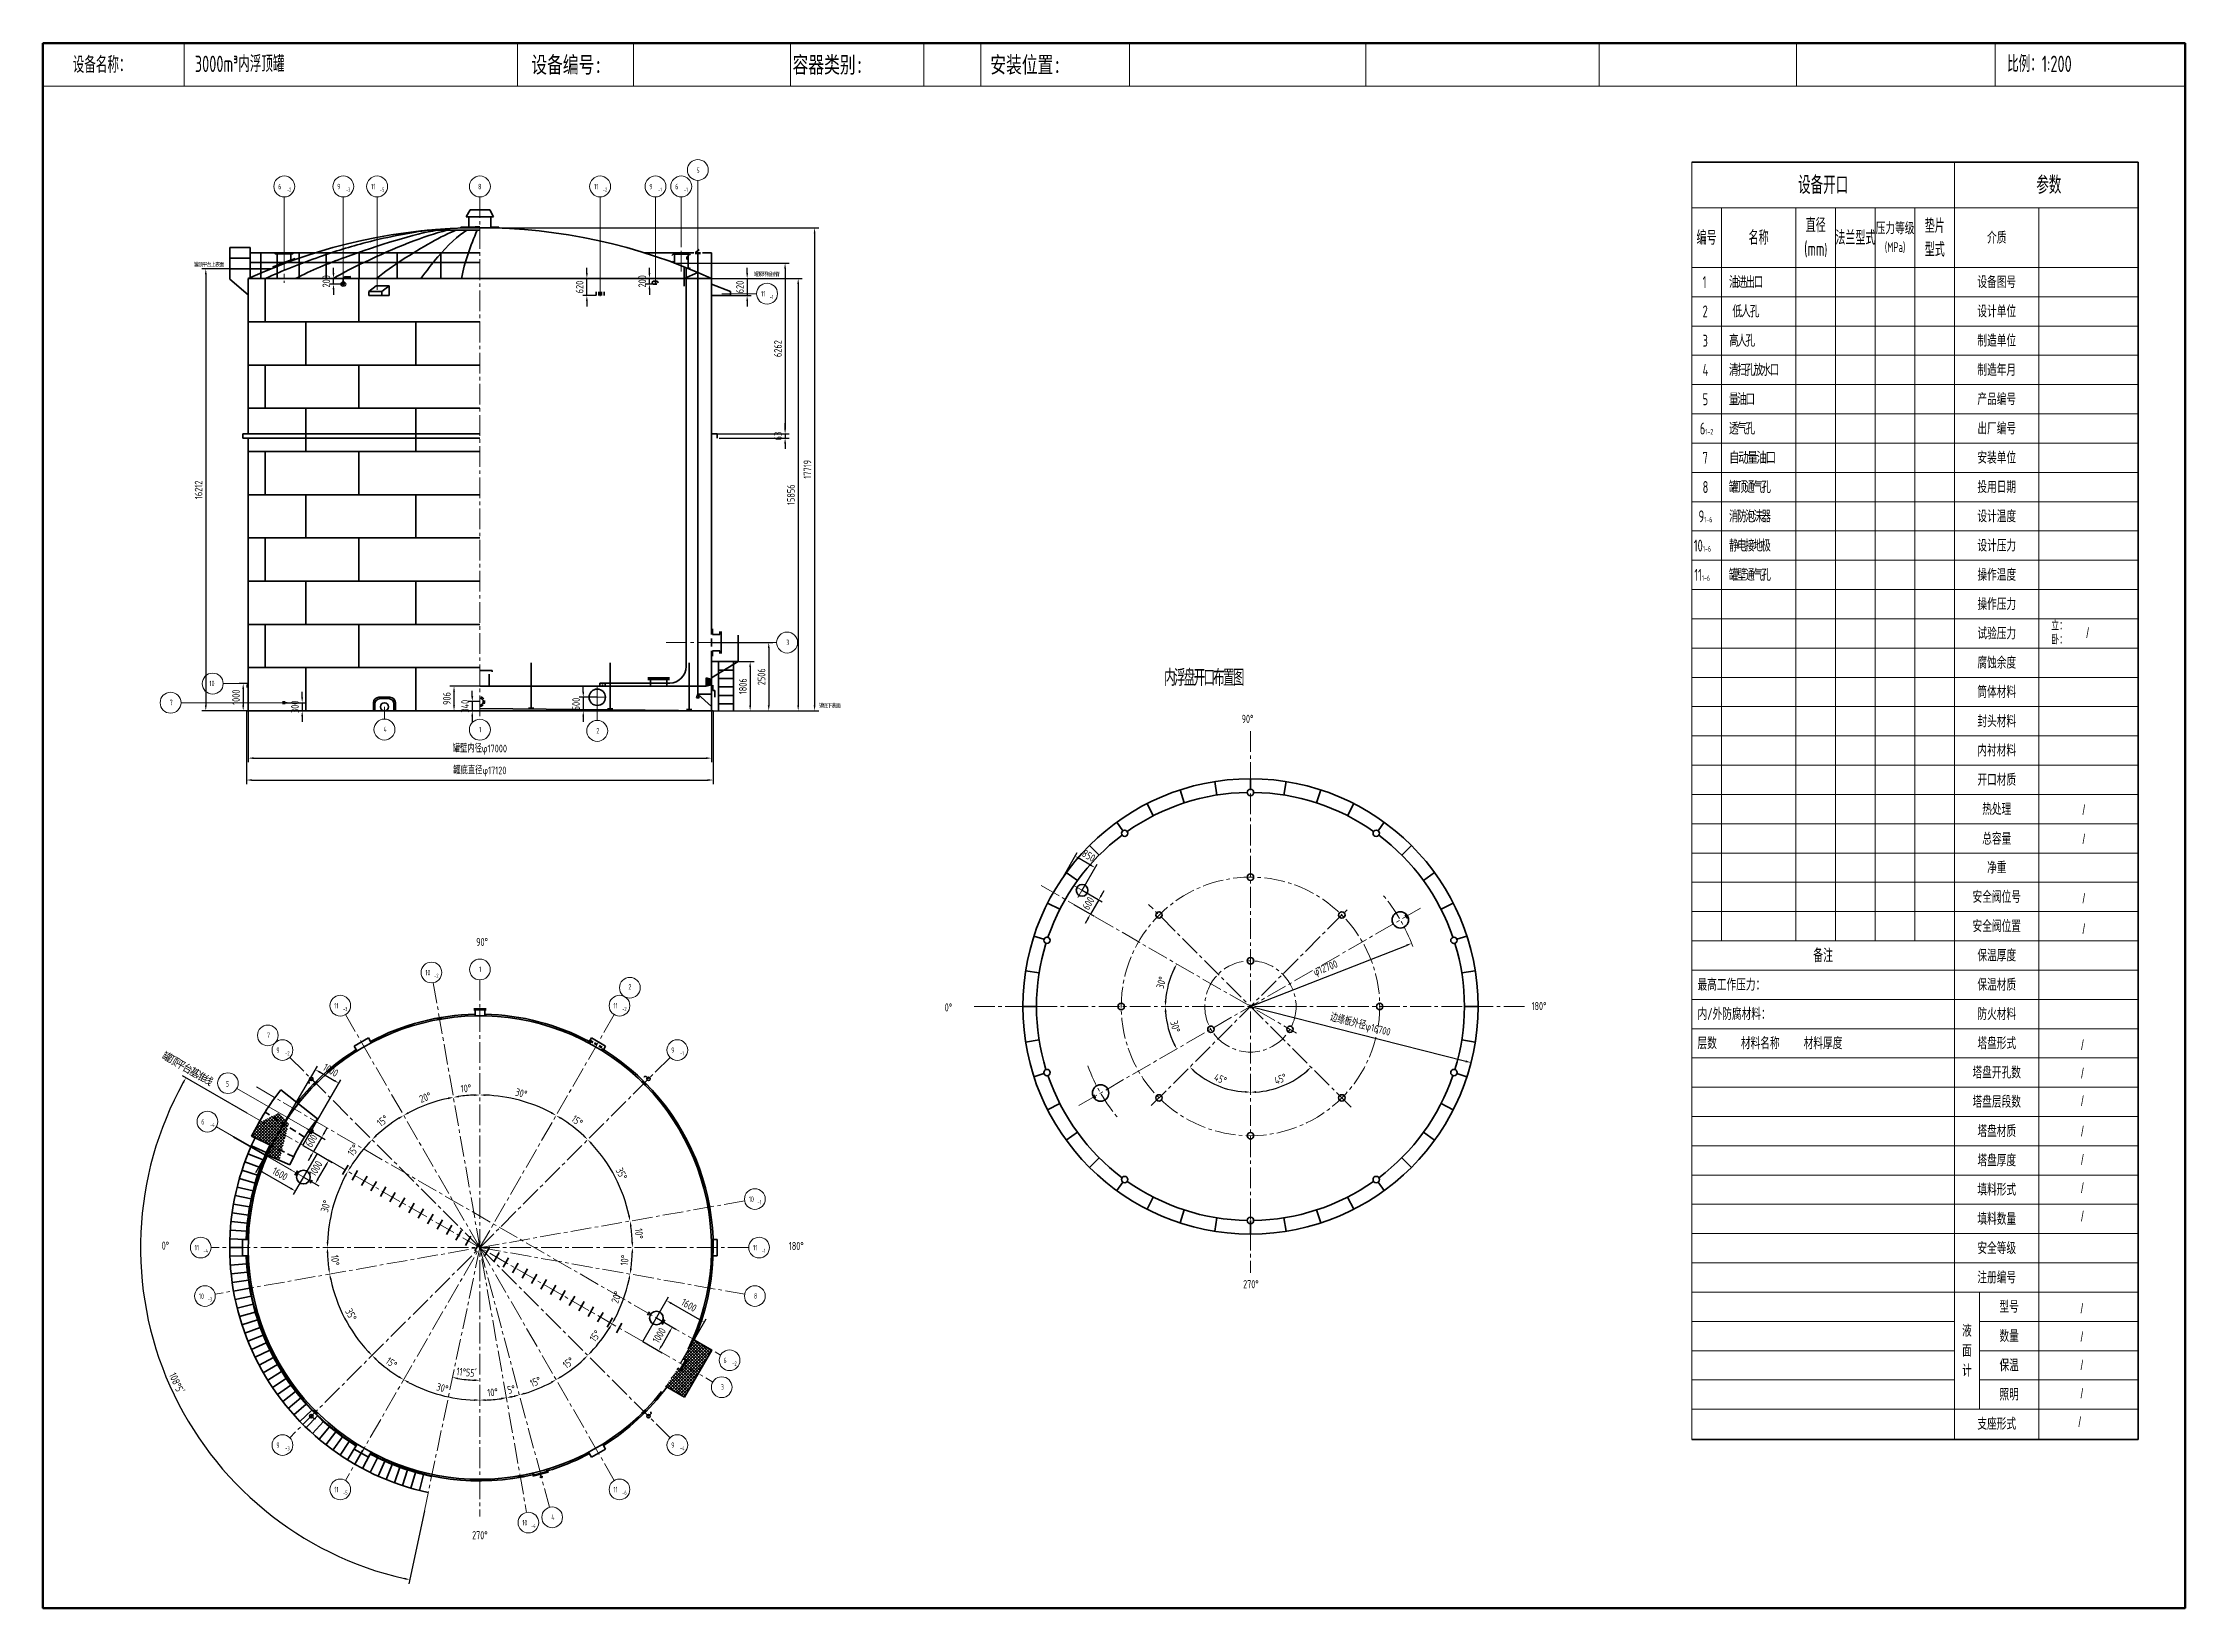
# Model space of a CAD drawing. Header units: millimetres. Extents: x 20 to 413, y 21 to 308.
import ezdxf

# ---------------------------------------------------------------- set-up
doc = ezdxf.new("R2010")
doc.units = ezdxf.units.MM
doc.header["$LTSCALE"] = 0.2
for name, pattern in [('CENTER2', [28.575, 19.05, -3.175, 3.175, -3.175]), ('HIDDEN', [9.525, 6.35, -3.175]), ('HIDDEN2', [4.7625, 3.175, -1.5875])]:
    doc.linetypes.add(name, pattern=pattern)
doc.layers.add('0标题栏', color=7, linetype='Continuous')
for name, color, linetype, lineweight in [('1设备层', 5, 'Continuous', 35), ('尺寸标注层', 3, 'Continuous', 5), ('文字层', 7, 'Continuous', 9), ('点划线层', 7, 'CENTER2', 15), ('表格文字层', 7, 'Continuous', 9), ('表格粗实线层', 7, 'Continuous', 35), ('表格细实线层', 7, 'Continuous', 9), ('设备轮廓线层', 5, 'Continuous', 35)]:
    doc.layers.add(name, color=color, linetype=linetype, lineweight=lineweight)
doc.styles.get("Standard").update_dxf_attribs({"font": 'isocp.shx', "width": 0.707, "bigfont": 'hztxt.shx'})
doc.dimstyles.new('标注', dxfattribs={"dimtxt": 1.4, "dimasz": 1, "dimexe": 0.75, "dimexo": 0, "dimtad": 1, "dimdec": 0, "dimlfac": 200, "dimdsep": 46, "dimtxsty": 'Standard', "dimcen": 0, "dimadec": 0, "dimazin": 0, "dimtfac": 1, "dimtdec": 0, "dimtix": 1, "dimtmove": 0, "dimatfit": 0, "dimfxl": 0, "dimarcsym": 0})
pattern_1 = [(45, (180.1096, 132.84), (-0.280633, 0.280633), []), (135, (180.1096, 132.84), (-0.280633, -0.280633), [])]

msp = doc.modelspace()

# ---------------------------------------------------------------- texts
at = {"char_height": 3, "attachment_point": 1}
for s, insert, width in [('3000m³内浮顶罐', (48.1121, 306.0998), 34.553053), ('比例：1:200', (380.578, 306.0998), 27.981138)]:
    msp.add_mtext(s, dxfattribs=dict(at, insert=insert, width=width))
at = {"layer": '文字层', "attachment_point": 1}
for s, insert, char_height, width in [('设备名称：', (25.7173, 305.9485), 3, 48.8163), ('{\\fSimSun|b0|i0|c134|p2;设备编号:}', (109.836, 305.9485), 3, 48), ('{\\fSimSun|b0|i0|c134|p2;容器类别:}', (157.7664, 305.9485), 3, 23.3736), ('{\\fSimSun|b0|i0|c134|p2;安装位置:}', (194.0414, 305.9485), 3, 23.3736), ('5', (140.1402, 285.5709), 1, 1.048133), ('6', (63.4159, 282.5964), 1, 1.048133), ('-2', (65.0183, 281.9004), 0.75, 1.075472), ('9', (74.2477, 282.5964), 1, 1.048133), ('-3', (75.8501, 281.9004), 0.75, 1.075472), ('11', (80.444, 282.5964), 1, 1.048133), ('-5', (82.0463, 281.9004), 0.75, 1.075472), ('8', (100.0942, 282.5964), 1, 1.048133), ('11', (121.3524, 282.5964), 1, 1.048133), ('-2', (122.9548, 281.9004), 0.75, 1.075472), ('9', (131.5124, 282.5964), 1, 1.048133), ('-1', (133.1148, 281.9004), 0.75, 1.075472), ('6', (136.2336, 282.5964), 1, 1.048133), ('-1', (137.836, 281.9004), 0.75, 1.075472), ('{\\W0.9;\\T0.75;罐顶平台上表面}', (47.9656, 268.1206), 0.75, 8.007036), ('{\\W0.9;\\T0.75;罐顶环板棱脊}', (150.6767, 266.333), 0.75, 5.238389), ('11', (151.9794, 262.9286), 1, 1.048133), ('-1', (153.5818, 262.2327), 0.75, 1.075472), ('3', (156.6152, 198.9979), 1, 1.048133), ('10', (50.7915, 191.4679), 1, 1.459713), ('7', (43.5186, 187.9679), 1, 1.048133), ('{\\W0.9;\\T0.75;罐底下表面}', (162.5947, 187.2147), 0.75, 5.238389), ('90%%D', (240.154, 185.2277), 1.5, 4.032359), ('4', (82.7491, 183.039), 1, 1.048133), ('1', (100.2613, 183.0094), 1, 1.048133), ('2', (121.7861, 182.8004), 1, 1.048133), ('90%%D', (99.7385, 144.3123), 1.5, 4.032359), ('10', (90.4102, 138.4369), 1, 1.048133), ('-2', (92.0125, 137.7409), 0.75, 1.075472), ('1', (100.2613, 139.0448), 1, 1.048133), ('2', (127.6664, 135.8508), 1, 1.048133), ('11', (73.6945, 132.3529), 1, 1.048133), ('-3', (75.2968, 131.6569), 0.75, 1.075472), ('11', (124.9143, 132.3529), 1, 1.048133), ('-2', (126.5167, 131.6569), 0.75, 1.075472), ('0%%D', (185.6795, 132.3018), 1.5, 4.032359), ('180%%D', (293.3483, 132.5494), 1.5, 4.032359), ('7', (61.3563, 126.9479), 1, 1.048133), ('9', (63.0865, 124.2131), 1, 1.048133), ('-2', (64.6888, 123.5171), 0.75, 1.075472), ('9', (135.5223, 124.2131), 1, 1.048133), ('-1', (137.1247, 123.5171), 0.75, 1.075472), ('5', (53.8283, 118.0391), 1, 1.048133), ('6', (49.3084, 111.0868), 1, 1.048133), ('-4', (50.9108, 110.3908), 0.75, 1.075472), ('10', (149.7461, 96.8894), 1, 1.048133), ('-1', (151.3485, 96.1934), 0.75, 1.075472), ('0%%D', (42.0451, 88.6215), 1.5, 4.032359), ('11', (48.0845, 87.9951), 1, 1.048133), ('-4', (49.6869, 87.2992), 0.75, 1.075472), ('11', (150.5243, 87.9951), 1, 1.048133), ('-1', (152.1267, 87.2992), 0.75, 1.075472), ('180%%D', (157.0976, 88.5535), 1.5, 4.032359), ('10', (48.8627, 79.1009), 1, 1.048133), ('8', (150.703, 79.1487), 1, 1.048133), ('270%%D', (240.4233, 81.5432), 1.5, 4.032359), ('-3', (50.465, 78.4049), 0.75, 1.075472), ('6', (145.1029, 67.3269), 1, 1.048133), ('-2', (146.7053, 66.6309), 0.75, 1.075472), ('3', (144.619, 62.433), 1, 1.048133), ('9', (63.0865, 51.7772), 1, 1.048133), ('9', (135.5223, 51.7772), 1, 1.048133), ('-3', (64.6888, 51.0812), 0.75, 1.075472), ('-4', (137.1247, 51.0812), 0.75, 1.075472), ('11', (73.6945, 43.6374), 1, 1.048133), ('11', (124.9143, 43.6374), 1, 1.048133), ('-5', (75.2968, 42.9414), 0.75, 1.075472), ('-6', (126.5167, 42.9414), 0.75, 1.075472), ('270%%D', (98.9808, 35.5077), 1.5, 4.032359), ('10', (108.1986, 37.5534), 1, 1.048133), ('-4', (109.801, 36.8574), 0.75, 1.075472), ('4', (113.5179, 38.5684), 1, 1.048133)]:
    msp.add_mtext(s, dxfattribs=dict(at, insert=insert, char_height=char_height, width=width))
at = {"layer": '文字层', "insert": (42.5975, 123.4128), "char_height": 1.4, "width": 14.569836, "attachment_point": 1, "rotation": 330}
msp.add_mtext('{\\W0.9;\\T0.75;罐顶平台基准线}', dxfattribs=at)
at = {"layer": '点划线层', "insert": (225.9259, 193.5249), "char_height": 3, "width": 30.632617, "attachment_point": 1}
msp.add_mtext('{\\T0.75;内浮盘开口布置图}', dxfattribs=at)
at = {"layer": '表格文字层'}
for s, insert, char_height, width, attachment_point in [('设备开口', (346.8256, 282.3686), 3.25, 48.23, 5), ('参数', (388.2306, 282.3686), 3.25, 34.58, 5), ('{\\H1.19x;直径\\P(mm})', (345.4606, 272.7116), 2.184, 7.28, 5), ('压力等级\\P{\\H0.8333x;(MPa)}', (360.0206, 272.7116), 2.184, 7.28, 5), ('垫片\\P型式', (367.3006, 272.7116), 2.6, 7.28, 5), ('编号', (325.4406, 272.7116), 2.6, 5.46, 5), ('名称', (334.9956, 272.7116), 2.6, 13.65, 5), ('法兰型式', (352.7406, 272.7116), 2.6, 7.28, 5), ('介质', (378.6756, 272.7116), 2.184, 15.47, 5), ('1', (324.7144, 264.5671), 2.184, 2.376484, 4), ('{\\T0.8;油进出口}', (329.552, 264.5671), 2.184, 12.43988, 4), ('设备图号', (378.6756, 264.5671), 2.184, 16.38, 5), ('2', (324.7144, 259.1981), 2.184, 2.376484, 4), ('{\\T0.9;低人孔}', (330.1744, 259.1981), 2.184, 10.194789, 4), ('设计单位', (378.6756, 259.1981), 2.184, 16.38, 5), ('3', (324.7144, 253.8291), 2.184, 2.376484, 4), ('{\\T0.8;高人孔}', (329.552, 253.8291), 2.184, 12.43988, 4), ('制造单位', (378.6756, 253.8291), 2.184, 16.38, 5), ('4', (324.7144, 248.4601), 2.184, 2.376484, 4), ('{\\W0.7;\\T0.75;清扫孔放水口}', (329.552, 248.4601), 2.184, 12.43988, 4), ('制造年月', (378.6756, 248.4601), 2.184, 16.38, 5), ('5', (324.7144, 243.0911), 2.184, 2.376484, 4), ('{\\T0.8;量油口}', (329.552, 243.0911), 2.184, 12.43988, 4), ('产品编号', (378.6756, 243.0911), 2.184, 16.38, 5), ('6{\\H0.45788x;1-2}', (324.2009, 237.7221), 2.184, 6.337952, 4), ('{\\T0.8;透气孔}', (329.552, 237.7221), 2.184, 12.43988, 4), ('出厂编号', (378.6756, 237.7221), 2.184, 16.38, 5), ('7', (324.7144, 232.3531), 2.184, 2.376484, 4), ('{\\W0.9;\\T0.75;自动量油口}', (329.552, 232.3531), 2.184, 12.43988, 4), ('安装单位', (378.6756, 232.3531), 2.184, 16.38, 5), ('8', (324.7144, 226.9841), 2.184, 2.376484, 4), ('{\\W0.8;\\T0.75;罐顶通气孔}', (329.552, 226.9841), 2.184, 12.43988, 4), ('投用日期', (378.6756, 226.9841), 2.184, 16.38, 5), ('9{\\H0.45788x;1-6}', (323.9808, 221.6151), 2.184, 6.264591, 4), ('{\\W0.8;\\T0.8;消防泡沫器}', (329.552, 221.6151), 2.184, 12.43988, 4), ('设计温度', (378.6756, 221.6151), 2.184, 16.38, 5), ('10{\\H0.45788x;1-6}', (323.1005, 216.2461), 2.184, 7.364999, 4), ('{\\W0.8;\\T0.8;静电接地极}', (329.552, 216.2461), 2.184, 12.43988, 4), ('设计压力', (378.6756, 216.2461), 2.184, 16.38, 5), ('11{\\H0.45788x;1-6}', (323.1952, 210.8771), 2.184, 7.693639, 4), ('{\\W0.8;\\T0.8;罐壁通气孔}', (329.552, 210.8771), 2.184, 12.43988, 4), ('操作温度', (378.6756, 210.8771), 2.184, 16.38, 5), ('操作压力', (378.6756, 205.5081), 2.184, 16.38, 5), ('试验压力', (378.6756, 200.1391), 2.184, 16.38, 5), ('立：\\P卧：', (388.654, 200.2016), 1.547, 18.2, 4), ('{\\fￋￎￌ￥|b0|i0|c134|p2;/}', (395.1043, 201.1573), 1.82, 19.79341, 1), ('腐蚀余度', (378.6756, 194.7701), 2.184, 16.38, 5), ('筒体材料', (378.6756, 189.4011), 2.184, 16.38, 5), ('封头材料', (378.6756, 184.0321), 2.184, 16.38, 5), ('内衬材料', (378.6756, 178.6631), 2.184, 16.38, 5), ('开口材质', (378.6756, 173.2941), 2.184, 16.38, 5), ('热处理', (378.6756, 167.9251), 2.184, 16.38, 5), ('{\\fￋￎￌ￥|b0|i0|c134|p2;/}', (394.4074, 168.7135), 1.82, 19.79341, 1), ('总容量', (378.6756, 162.4879), 2.184, 16.38, 5), ('{\\fￋￎￌ￥|b0|i0|c134|p2;/}', (394.4074, 163.3445), 1.82, 19.79341, 1), ('净重', (378.6756, 157.1871), 2.184, 16.38, 5), ('安全阀位号', (378.6756, 151.8181), 2.184, 16.38, 5), ('{\\fￋￎￌ￥|b0|i0|c134|p2;/}', (394.4074, 152.4607), 1.82, 19.79341, 1), ('安全阀位置', (378.6756, 146.4491), 2.184, 16.38, 5), ('{\\fￋￎￌ￥|b0|i0|c134|p2;/}', (394.4074, 146.878), 1.82, 19.79341, 1), ('备注', (346.8256, 141.0801), 2.457, 48.23, 5), ('保温厚度', (378.6756, 141.0801), 2.184, 16.38, 5), ('最高工作压力：', (323.7742, 135.7111), 2.184, 50.05, 4), ('保温材质', (378.6756, 135.7111), 2.184, 16.38, 5), ('内/外防腐材料：', (323.7742, 130.3421), 2.184, 50.05, 4), ('防火材料', (378.6756, 130.3421), 2.184, 16.38, 5), ('层数     材料名称     材料厚度', (323.7742, 124.9731), 2.184, 50.05, 4), ('塔盘形式', (378.6756, 124.9731), 2.184, 16.38, 5), ('{\\fￋￎￌ￥|b0|i0|c134|p2;/}', (394.1515, 125.6024), 1.82, 19.79341, 1), ('塔盘开孔数', (378.6702, 119.6041), 2.184, 16.38, 5), ('{\\fￋￎￌ￥|b0|i0|c134|p2;/}', (394.1515, 120.4063), 1.82, 19.79341, 1), ('塔盘层段数', (378.6702, 114.2351), 2.184, 16.38, 5), ('{\\fￋￎￌ￥|b0|i0|c134|p2;/}', (394.1429, 115.3429), 1.82, 19.79341, 1), ('塔盘材质', (378.6756, 108.8661), 2.184, 16.38, 5), ('{\\fￋￎￌ￥|b0|i0|c134|p2;/}', (394.1429, 109.7634), 1.82, 19.79341, 1), ('塔盘厚度', (378.6756, 103.4971), 2.184, 16.38, 5), ('{\\fￋￎￌ￥|b0|i0|c134|p2;/}', (394.1429, 104.5673), 1.82, 19.79341, 1), ('填料形式', (378.6756, 98.1281), 2.184, 16.38, 5), ('{\\fￋￎￌ￥|b0|i0|c134|p2;/}', (394.1429, 99.3712), 1.82, 19.79341, 1), ('填料数量', (378.6756, 92.7591), 2.184, 16.38, 5), ('{\\fￋￎￌ￥|b0|i0|c134|p2;/}', (394.1429, 94.1751), 1.82, 19.79341, 1), ('安全等级', (378.6756, 87.3901), 2.184, 16.38, 5), ('注册编号', (378.6756, 82.0211), 2.184, 16.38, 5), ('型号', (380.9506, 76.6491), 2.184, 10.92, 5), ('{\\fￋￎￌ￥|b0|i0|c134|p2;/}', (394.0547, 77.274), 1.82, 19.79341, 1), ('液\\P面\\P计', (373.2156, 68.5986), 2.184, 5.46, 5), ('数量', (380.9506, 71.2831), 2.184, 10.92, 5), ('{\\fￋￎￌ￥|b0|i0|c134|p2;/}', (394.0547, 72.0779), 1.82, 19.79341, 1), ('保温', (380.9506, 65.9172), 2.184, 10.92, 5), ('{\\fￋￎￌ￥|b0|i0|c134|p2;/}', (394.0547, 66.8818), 1.82, 19.79341, 1), ('照明', (380.9506, 60.5451), 2.184, 10.92, 5), ('{\\fￋￎￌ￥|b0|i0|c134|p2;/}', (394.0547, 61.6857), 1.82, 19.79341, 1), ('支座形式', (378.6756, 55.1761), 2.184, 16.38, 5), ('{\\fￋￎￌ￥|b0|i0|c134|p2;/}', (393.6546, 56.4364), 1.82, 19.79341, 1)]:
    msp.add_mtext(s, dxfattribs=dict(at, insert=insert, char_height=char_height, width=width, attachment_point=attachment_point))

# ---------------------------------------------------------------- blocks, each defined once
blk = doc.blocks.new('*D72')
at = {"layer": 'Defpoints', "color": 0}
for p in [(74.55, 117.65), (63.61, 108.77), (67.94, 106.26)]:
    blk.add_point(p, dxfattribs=at)
at = {"layer": '尺寸标注层', "color": 0, "lineweight": -2}
for p, q in [((63.61, 108.77), (70.6, 120.81)), ((67.94, 106.26), (74.92, 118.3)), ((71.09, 119.66), (73.68, 118.15))]:
    blk.add_line(p, q, dxfattribs=at)
at = {"layer": '尺寸标注层', "color": 0}
for points in [[(71.17, 119.8), (71, 119.52), (70.22, 120.16)], [(73.77, 118.3), (73.6, 118.01), (74.55, 117.65)]]:
    blk.add_solid(points, dxfattribs=at)
at = {"layer": '尺寸标注层', "color": 0, "insert": (73.05, 120.05), "char_height": 1.4, "attachment_point": 5, "rotation": 329.8683}
blk.add_mtext('1000', dxfattribs=at)
blk = doc.blocks.new('*D73')
at = {"layer": 'Defpoints', "color": 0}
for p in [(67.94, 106.26), (69.44, 108.86), (69.89, 105.13)]:
    blk.add_point(p, dxfattribs=at)
at = {"layer": '尺寸标注层', "color": 0, "lineweight": -2}
for p, q in [((67.94, 106.26), (70.54, 104.76)), ((69.44, 108.86), (72.04, 107.35)), ((71.39, 107.73), (69.89, 105.13)), ((71.9, 108.59), (72.4, 109.46)), ((69.39, 104.27), (68.88, 103.4))]:
    blk.add_line(p, q, dxfattribs=at)
at = {"layer": '尺寸标注层', "color": 0}
for points in [[(71.75, 108.68), (72.04, 108.51), (71.39, 107.73)], [(69.24, 104.35), (69.53, 104.18), (69.89, 105.13)]]:
    blk.add_solid(points, dxfattribs=at)
at = {"layer": '尺寸标注层', "color": 0, "insert": (69.49, 107.1), "char_height": 1.4, "attachment_point": 5, "rotation": 59.8683}
blk.add_mtext('600', dxfattribs=at)
blk = doc.blocks.new('*D74')
at = {"layer": 'Defpoints', "color": 0}
for p in [(63.61, 108.77), (70.54, 104.76), (66.55, 97.88)]:
    blk.add_point(p, dxfattribs=at)
at = {"layer": '尺寸标注层', "color": 0, "lineweight": -2}
for p, q in [((63.61, 108.77), (59.25, 101.24)), ((70.54, 104.76), (66.17, 97.23)), ((60.49, 101.39), (65.68, 98.38))]:
    blk.add_line(p, q, dxfattribs=at)
at = {"layer": '尺寸标注层', "color": 0}
for points in [[(60.57, 101.53), (60.41, 101.24), (59.62, 101.89)], [(65.77, 98.53), (65.6, 98.24), (66.55, 97.88)]]:
    blk.add_solid(points, dxfattribs=at)
at = {"layer": '尺寸标注层', "color": 0, "insert": (63.75, 101.03), "char_height": 1.4, "attachment_point": 5, "rotation": 329.9177}
blk.add_mtext('1600', dxfattribs=at)
blk = doc.blocks.new('*D75')
at = {"layer": 'Defpoints', "color": 0}
for p in [(70.54, 104.76), (72.69, 103.52), (68.04, 100.43)]:
    blk.add_point(p, dxfattribs=at)
at = {"layer": '尺寸标注层', "color": 0, "lineweight": -2}
for p, q in [((70.54, 104.76), (73.34, 103.14)), ((70.69, 100.06), (72.19, 102.65)), ((68.04, 100.43), (70.84, 98.81))]:
    blk.add_line(p, q, dxfattribs=at)
at = {"layer": '尺寸标注层', "color": 0}
for points in [[(72.05, 102.74), (72.34, 102.57), (72.69, 103.52)], [(70.55, 100.14), (70.84, 99.97), (70.19, 99.19)]]:
    blk.add_solid(points, dxfattribs=at)
at = {"layer": '尺寸标注层', "color": 0, "insert": (70.3, 102.02), "char_height": 1.4, "attachment_point": 5, "rotation": 60}
blk.add_mtext('1000', dxfattribs=at)
blk = doc.blocks.new('*D76')
at = {"layer": 'Defpoints', "color": 0}
for p in [(100.41, 136.62), (100.41, 87.51), (98.73, 63.23), (88.54, 31.23), (100.41, 30.75)]:
    blk.add_point(p, dxfattribs=at)
at = {"layer": '尺寸标注层', "color": 0, "lineweight": -2}
blk.add_arc((100.41, 87.51), 24.34, 260.4372, 267.6461, dxfattribs=at)
at = {"layer": '尺寸标注层', "color": 0}
for points in [[(96.34, 63.35), (96.4, 63.67), (95.39, 63.7)], [(99.42, 63.36), (99.41, 63.03), (100.41, 63.17)]]:
    blk.add_solid(points, dxfattribs=at)
at = {"layer": '尺寸标注层', "color": 0, "insert": (97.94, 64.63), "char_height": 1.4, "attachment_point": 5, "rotation": 353.8337}
blk.add_mtext("11°55'", dxfattribs=at)
blk = doc.blocks.new('*D77')
at = {"layer": 'Defpoints', "color": 0}
for p in [(65.54, 122.39), (57.7, 112.17), (78.99, 105.49), (100.41, 87.51), (143.13, 62.85)]:
    blk.add_point(p, dxfattribs=at)
at = {"layer": '尺寸标注层', "color": 0, "lineweight": -2}
blk.add_arc((100.41, 87.51), 27.96, 137.0491, 147.9509, dxfattribs=at)
at = {"layer": '尺寸标注层', "color": 0}
for points in [[(79.83, 106.68), (80.07, 106.45), (80.64, 107.29)], [(76.85, 102.27), (76.57, 102.44), (76.2, 101.5)]]:
    blk.add_solid(points, dxfattribs=at)
at = {"layer": '尺寸标注层', "color": 0, "insert": (77.18, 105.34), "char_height": 1.4, "attachment_point": 5, "rotation": 52.5}
blk.add_mtext('15°', dxfattribs=at)
blk = doc.blocks.new('*D78')
at = {"layer": 'Defpoints', "color": 0}
for p in [(57.7, 112.17), (74.14, 97.08), (51.09, 87.51), (149.73, 87.51), (143.13, 62.85)]:
    blk.add_point(p, dxfattribs=at)
at = {"layer": '尺寸标注层', "color": 0, "lineweight": -2}
blk.add_arc((100.41, 87.51), 27.96, 152.0491, 177.9509, dxfattribs=at)
at = {"layer": '尺寸标注层', "color": 0}
for points in [[(75.57, 100.7), (75.86, 100.54), (76.2, 101.5)], [(72.63, 88.51), (72.3, 88.52), (72.45, 87.51)]]:
    blk.add_solid(points, dxfattribs=at)
at = {"layer": '尺寸标注层', "color": 0, "insert": (72.12, 95.1), "char_height": 1.4, "attachment_point": 5, "rotation": 75}
blk.add_mtext('30°', dxfattribs=at)
blk = doc.blocks.new('*D79')
at = {"layer": 'Defpoints', "color": 0}
for p in [(147.01, 95.73), (45.52, 87.51), (155.8, 87.51), (72.48, 85.89), (51.84, 78.95)]:
    blk.add_point(p, dxfattribs=at)
at = {"layer": '尺寸标注层', "color": 0, "lineweight": -2}
blk.add_arc((100.41, 87.51), 27.98, 182.0481, 187.9519, dxfattribs=at)
at = {"layer": '尺寸标注层', "color": 0}
for points in [[(72.29, 86.51), (72.62, 86.52), (72.44, 87.51)], [(72.87, 83.67), (72.54, 83.62), (72.86, 82.66)]]:
    blk.add_solid(points, dxfattribs=at)
at = {"layer": '尺寸标注层', "color": 0, "insert": (73.86, 85.19), "char_height": 1.4, "attachment_point": 5, "rotation": 275}
blk.add_mtext('10°', dxfattribs=at)
blk = doc.blocks.new('*D80')
at = {"layer": 'Defpoints', "color": 0}
for p in [(134.2, 121.3), (147.01, 95.73), (51.84, 78.95), (74.41, 77.19), (65.27, 52.37)]:
    blk.add_point(p, dxfattribs=at)
at = {"layer": '尺寸标注层', "color": 0, "lineweight": -2}
blk.add_arc((100.41, 87.51), 27.98, 192.0481, 222.9519, dxfattribs=at)
at = {"layer": '尺寸标注层', "color": 0}
for points in [[(72.89, 81.64), (73.22, 81.71), (72.86, 82.66)], [(80.06, 68.57), (79.82, 68.34), (80.63, 67.73)]]:
    blk.add_solid(points, dxfattribs=at)
at = {"layer": '尺寸标注层', "color": 0, "insert": (76.77, 75.21), "char_height": 1.4, "attachment_point": 5, "rotation": 297.5}
blk.add_mtext('35°', dxfattribs=at)
blk = doc.blocks.new('*D81')
at = {"layer": 'Defpoints', "color": 0}
for p in [(125.07, 130.23), (135.29, 122.39), (82.43, 66.08), (65.54, 52.64), (75.75, 44.8)]:
    blk.add_point(p, dxfattribs=at)
at = {"layer": '尺寸标注层', "color": 0, "lineweight": -2}
blk.add_arc((100.41, 87.51), 27.98, 227.0481, 237.9519, dxfattribs=at)
at = {"layer": '尺寸标注层', "color": 0}
for points in [[(81.23, 66.92), (81.47, 67.16), (80.63, 67.73)], [(85.65, 63.94), (85.48, 63.66), (86.42, 63.29)]]:
    blk.add_solid(points, dxfattribs=at)
at = {"layer": '尺寸标注层', "color": 0, "insert": (84.19, 66.37), "char_height": 1.4, "attachment_point": 5, "rotation": 322.5}
blk.add_mtext('15°', dxfattribs=at)
blk = doc.blocks.new('*D82')
at = {"layer": 'Defpoints', "color": 0}
for p in [(100.41, 136.62), (125.07, 130.23), (90.84, 61.23), (75.75, 44.8), (100.41, 38.2)]:
    blk.add_point(p, dxfattribs=at)
at = {"layer": '尺寸标注层', "color": 0, "lineweight": -2}
blk.add_arc((100.41, 87.51), 27.98, 242.0481, 267.9519, dxfattribs=at)
at = {"layer": '尺寸标注层', "color": 0}
for points in [[(87.22, 62.66), (87.38, 62.95), (86.42, 63.29)], [(99.42, 59.72), (99.41, 59.39), (100.41, 59.54)]]:
    blk.add_solid(points, dxfattribs=at)
at = {"layer": '尺寸标注层', "color": 0, "insert": (93.52, 61.77), "char_height": 1.4, "attachment_point": 5, "rotation": 345}
blk.add_mtext('30°', dxfattribs=at)
blk = doc.blocks.new('*D83')
at = {"layer": 'Defpoints', "color": 0}
for p in [(92.17, 134.28), (100.41, 136.62), (102.04, 59.59), (108.91, 39.33), (100.41, 30.75)]:
    blk.add_point(p, dxfattribs=at)
at = {"layer": '尺寸标注层', "color": 0, "lineweight": -2}
blk.add_arc((100.41, 87.51), 27.98, 272.0481, 277.9519, dxfattribs=at)
at = {"layer": '尺寸标注层', "color": 0}
for points in [[(101.42, 59.39), (101.41, 59.72), (100.41, 59.54)], [(104.26, 59.97), (104.31, 59.64), (105.27, 59.96)]]:
    blk.add_solid(points, dxfattribs=at)
at = {"layer": '尺寸标注层', "color": 0, "insert": (102.74, 60.96), "char_height": 1.4, "attachment_point": 5, "rotation": 5}
blk.add_mtext('10°', dxfattribs=at)
blk = doc.blocks.new('*D84')
at = {"layer": 'Defpoints', "color": 0}
for p in [(92.17, 134.28), (100.41, 87.51), (106.07, 60.12), (108.91, 39.33), (113.03, 40.43)]:
    blk.add_point(p, dxfattribs=at)
at = {"layer": '尺寸标注层', "color": 0, "lineweight": -2}
blk.add_arc((100.41, 87.51), 27.98, 282.0481, 282.9519, dxfattribs=at)
at = {"layer": '尺寸标注层', "color": 0}
for points in [[(106.28, 59.99), (106.22, 60.32), (105.27, 59.96)], [(106.64, 60.41), (106.72, 60.09), (107.65, 60.49)]]:
    blk.add_solid(points, dxfattribs=at)
at = {"layer": '尺寸标注层', "color": 0, "insert": (106.18, 61.49), "char_height": 1.4, "attachment_point": 5, "rotation": 12.5}
blk.add_mtext('5°', dxfattribs=at)
blk = doc.blocks.new('*D85')
at = {"layer": 'Defpoints', "color": 0}
for p in [(100.41, 87.51), (100.41, 87.51), (109.98, 61.23), (125.25, 44.5), (113.03, 40.43)]:
    blk.add_point(p, dxfattribs=at)
at = {"layer": '尺寸标注层', "color": 0, "lineweight": -2}
blk.add_arc((100.41, 87.51), 27.98, 287.0481, 297.9519, dxfattribs=at)
at = {"layer": '尺寸标注层', "color": 0}
for points in [[(113.45, 62.95), (113.61, 62.66), (114.4, 63.29)], [(108.66, 60.61), (108.57, 60.93), (107.65, 60.49)]]:
    blk.add_solid(points, dxfattribs=at)
at = {"layer": '尺寸标注层', "color": 0, "insert": (110.61, 62.89), "char_height": 1.4, "attachment_point": 5, "rotation": 22.5}
blk.add_mtext('15°', dxfattribs=at)
blk = doc.blocks.new('*D86')
at = {"layer": 'Defpoints', "color": 0}
for p in [(100.41, 87.51), (100.41, 87.51), (116.46, 64.6), (136.16, 51.76), (125.25, 44.5)]:
    blk.add_point(p, dxfattribs=at)
at = {"layer": '尺寸标注层', "color": 0, "lineweight": -2}
blk.add_arc((100.41, 87.51), 27.98, 302.0481, 312.9519, dxfattribs=at)
at = {"layer": '尺寸标注层', "color": 0}
for points in [[(119.36, 67.16), (119.59, 66.92), (120.2, 67.73)], [(115.34, 63.66), (115.17, 63.94), (114.4, 63.29)]]:
    blk.add_solid(points, dxfattribs=at)
at = {"layer": '尺寸标注层', "color": 0, "insert": (116.64, 66.37), "char_height": 1.4, "attachment_point": 5, "rotation": 37.5}
blk.add_mtext('15°', dxfattribs=at)
blk = doc.blocks.new('*D87')
at = {"layer": 'Defpoints', "color": 0}
for p in [(57.7, 112.17), (100.41, 87.51), (121.84, 69.53), (143.13, 62.85), (135.29, 52.64)]:
    blk.add_point(p, dxfattribs=at)
at = {"layer": '尺寸标注层', "color": 0, "lineweight": -2}
blk.add_arc((100.41, 87.51), 27.98, 317.0481, 327.9519, dxfattribs=at)
at = {"layer": '尺寸标注层', "color": 0}
for points in [[(123.98, 72.76), (124.27, 72.58), (124.64, 73.53)], [(121.01, 68.34), (120.77, 68.57), (120.2, 67.73)]]:
    blk.add_solid(points, dxfattribs=at)
at = {"layer": '尺寸标注层', "color": 0, "insert": (121.56, 71.29), "char_height": 1.4, "attachment_point": 5, "rotation": 52.5}
blk.add_mtext('15°', dxfattribs=at)
blk = doc.blocks.new('*D88')
at = {"layer": 'Defpoints', "color": 0}
for p in [(57.7, 112.17), (100.41, 87.51), (148.98, 78.95), (126.1, 76.43), (143.13, 62.85)]:
    blk.add_point(p, dxfattribs=at)
at = {"layer": '尺寸标注层', "color": 0, "lineweight": -2}
blk.add_arc((100.41, 87.51), 27.98, 332.0481, 347.9519, dxfattribs=at)
at = {"layer": '尺寸标注层', "color": 0}
for points in [[(127.61, 81.71), (127.94, 81.64), (127.96, 82.66)], [(125.27, 74.32), (124.98, 74.48), (124.64, 73.53)]]:
    blk.add_solid(points, dxfattribs=at)
at = {"layer": '尺寸标注层', "color": 0, "insert": (125.46, 78.4), "char_height": 1.4, "attachment_point": 5, "rotation": 70}
blk.add_mtext('20°', dxfattribs=at)
blk = doc.blocks.new('*D89')
at = {"layer": 'Defpoints', "color": 0}
for p in [(45.52, 87.51), (100.41, 87.51), (155.8, 87.51), (128.2, 84.27), (154.54, 77.97)]:
    blk.add_point(p, dxfattribs=at)
at = {"layer": '尺寸标注层', "color": 0, "lineweight": -2}
blk.add_arc((100.41, 87.51), 27.98, 352.0481, 357.9519, dxfattribs=at)
at = {"layer": '尺寸标注层', "color": 0}
for points in [[(128.21, 86.52), (128.54, 86.51), (128.39, 87.51)], [(128.29, 83.62), (127.96, 83.67), (127.96, 82.66)]]:
    blk.add_solid(points, dxfattribs=at)
at = {"layer": '尺寸标注层', "color": 0, "insert": (126.96, 85.19), "char_height": 1.4, "attachment_point": 5, "rotation": 85}
blk.add_mtext('10°', dxfattribs=at)
blk = doc.blocks.new('*D90')
at = {"layer": 'Defpoints', "color": 0}
for p in [(147.01, 95.73), (45.52, 87.51), (128.34, 89.14), (155.8, 87.51), (51.84, 78.95)]:
    blk.add_point(p, dxfattribs=at)
at = {"layer": '尺寸标注层', "color": 0, "lineweight": -2}
blk.add_arc((100.41, 87.51), 27.98, 2.0481, 7.9519, dxfattribs=at)
at = {"layer": '尺寸标注层', "color": 0}
for points in [[(127.96, 91.36), (128.29, 91.41), (127.96, 92.37)], [(128.54, 88.52), (128.21, 88.51), (128.39, 87.51)]]:
    blk.add_solid(points, dxfattribs=at)
at = {"layer": '尺寸标注层', "color": 0, "insert": (129.6, 90.07), "char_height": 1.4, "attachment_point": 5, "rotation": 275}
blk.add_mtext('10°', dxfattribs=at)
blk = doc.blocks.new('*D91')
at = {"layer": 'Defpoints', "color": 0}
for p in [(134.2, 121.3), (126.41, 97.84), (147.01, 95.73), (51.84, 78.95), (65.27, 52.37)]:
    blk.add_point(p, dxfattribs=at)
at = {"layer": '尺寸标注层', "color": 0, "lineweight": -2}
blk.add_arc((100.41, 87.51), 27.98, 12.0481, 42.9519, dxfattribs=at)
at = {"layer": '尺寸标注层', "color": 0}
for points in [[(120.77, 106.46), (121.01, 106.69), (120.2, 107.3)], [(127.94, 93.39), (127.61, 93.32), (127.96, 92.37)]]:
    blk.add_solid(points, dxfattribs=at)
at = {"layer": '尺寸标注层', "color": 0, "insert": (126.4, 101.04), "char_height": 1.4, "attachment_point": 5, "rotation": 297.5}
blk.add_mtext('35°', dxfattribs=at)
blk = doc.blocks.new('*D92')
at = {"layer": 'Defpoints', "color": 0}
for p in [(125.07, 130.23), (135.29, 122.39), (118.4, 108.95), (65.54, 52.64), (75.75, 44.8)]:
    blk.add_point(p, dxfattribs=at)
at = {"layer": '尺寸标注层', "color": 0, "lineweight": -2}
blk.add_arc((100.41, 87.51), 27.98, 47.0481, 57.9519, dxfattribs=at)
at = {"layer": '尺寸标注层', "color": 0}
for points in [[(115.17, 111.09), (115.34, 111.37), (114.4, 111.74)], [(119.59, 108.11), (119.36, 107.87), (120.2, 107.3)]]:
    blk.add_solid(points, dxfattribs=at)
at = {"layer": '尺寸标注层', "color": 0, "insert": (118.25, 110.76), "char_height": 1.4, "attachment_point": 5, "rotation": 322.5}
blk.add_mtext('15°', dxfattribs=at)
blk = doc.blocks.new('*D93')
at = {"layer": 'Defpoints', "color": 0}
for p in [(100.41, 136.62), (125.07, 130.23), (109.98, 113.8), (75.75, 44.8), (100.41, 38.2)]:
    blk.add_point(p, dxfattribs=at)
at = {"layer": '尺寸标注层', "color": 0, "lineweight": -2}
blk.add_arc((100.41, 87.51), 27.98, 62.0481, 87.9519, dxfattribs=at)
at = {"layer": '尺寸标注层', "color": 0}
for points in [[(101.41, 115.31), (101.42, 115.64), (100.41, 115.49)], [(113.61, 112.37), (113.45, 112.08), (114.4, 111.74)]]:
    blk.add_solid(points, dxfattribs=at)
at = {"layer": '尺寸标注层', "color": 0, "insert": (108, 115.82), "char_height": 1.4, "attachment_point": 5, "rotation": 345}
blk.add_mtext('30°', dxfattribs=at)
blk = doc.blocks.new('*D94')
at = {"layer": 'Defpoints', "color": 0}
for p in [(92.17, 134.28), (100.41, 136.62), (98.79, 115.44), (108.91, 39.33), (100.41, 30.75)]:
    blk.add_point(p, dxfattribs=at)
at = {"layer": '尺寸标注层', "color": 0, "lineweight": -2}
blk.add_arc((100.41, 87.51), 27.98, 92.0481, 97.9519, dxfattribs=at)
at = {"layer": '尺寸标注层', "color": 0}
for points in [[(96.57, 115.06), (96.52, 115.39), (95.56, 115.07)], [(99.41, 115.64), (99.42, 115.31), (100.41, 115.49)]]:
    blk.add_solid(points, dxfattribs=at)
at = {"layer": '尺寸标注层', "color": 0, "insert": (97.86, 116.7), "char_height": 1.4, "attachment_point": 5, "rotation": 5}
blk.add_mtext('10°', dxfattribs=at)
blk = doc.blocks.new('*D95')
at = {"layer": 'Defpoints', "color": 0}
for p in [(92.17, 134.28), (75.57, 130.54), (92.39, 114.32), (100.41, 87.51), (108.91, 39.33)]:
    blk.add_point(p, dxfattribs=at)
at = {"layer": '尺寸标注层', "color": 0, "lineweight": -2}
blk.add_arc((100.41, 87.51), 27.98, 102.0481, 117.9519, dxfattribs=at)
at = {"layer": '尺寸标注层', "color": 0}
for points in [[(94.54, 115.04), (94.61, 114.71), (95.56, 115.07)], [(87.38, 112.08), (87.22, 112.37), (86.42, 111.74)]]:
    blk.add_solid(points, dxfattribs=at)
at = {"layer": '尺寸标注层', "color": 0, "insert": (90.39, 115.05), "char_height": 1.4, "attachment_point": 5, "rotation": 20}
blk.add_mtext('20°', dxfattribs=at)
blk = doc.blocks.new('*D96')
at = {"layer": 'Defpoints', "color": 0}
for p in [(75.57, 130.54), (65.09, 122.84), (84.37, 110.43), (100.41, 87.51), (100.41, 87.51)]:
    blk.add_point(p, dxfattribs=at)
at = {"layer": '尺寸标注层', "color": 0, "lineweight": -2}
blk.add_arc((100.41, 87.51), 27.98, 122.0481, 132.9519, dxfattribs=at)
at = {"layer": '尺寸标注层', "color": 0}
for points in [[(85.48, 111.37), (85.65, 111.09), (86.42, 111.74)], [(81.47, 107.87), (81.23, 108.11), (80.63, 107.3)]]:
    blk.add_solid(points, dxfattribs=at)
at = {"layer": '尺寸标注层', "color": 0, "insert": (82.58, 110.76), "char_height": 1.4, "attachment_point": 5, "rotation": 37.5}
blk.add_mtext('15°', dxfattribs=at)
blk = doc.blocks.new('*D97')
at = {"layer": 'Defpoints', "color": 0}
for p in [(120.03, 265.22), (121.71, 265.22), (121.71, 262.12)]:
    blk.add_point(p, dxfattribs=at)
at = {"layer": '尺寸标注层', "color": 0, "lineweight": -2}
for p, q in [((121.71, 265.22), (119.28, 265.22)), ((120.03, 266.22), (120.03, 267.22)), ((120.03, 262.12), (120.03, 265.22)), ((121.71, 262.12), (119.28, 262.12)), ((120.03, 261.12), (120.03, 260.12))]:
    blk.add_line(p, q, dxfattribs=at)
at = {"layer": '尺寸标注层', "color": 0}
for points in [[(119.87, 266.22), (120.2, 266.22), (120.03, 265.22)], [(119.87, 261.12), (120.2, 261.12), (120.03, 262.12)]]:
    blk.add_solid(points, dxfattribs=at)
at = {"layer": '尺寸标注层', "color": 0, "insert": (118.71, 263.67), "char_height": 1.4, "attachment_point": 5, "rotation": 90}
blk.add_mtext('620', dxfattribs=at)
blk = doc.blocks.new('*D98')
at = {"layer": 'Defpoints', "color": 0}
for p in [(131.51, 265.22), (131.51, 265.22), (132.28, 264.22)]:
    blk.add_point(p, dxfattribs=at)
at = {"layer": '尺寸标注层', "color": 0, "lineweight": -2}
for p, q in [((131.51, 265.22), (130.76, 265.22)), ((132.28, 264.22), (130.76, 264.22)), ((131.51, 266.22), (131.51, 267.22)), ((131.51, 264.22), (131.51, 265.22)), ((131.51, 263.22), (131.51, 262.22))]:
    blk.add_line(p, q, dxfattribs=at)
at = {"layer": '尺寸标注层', "color": 0}
for points in [[(131.35, 266.22), (131.68, 266.22), (131.51, 265.22)], [(131.35, 263.22), (131.68, 263.22), (131.51, 264.22)]]:
    blk.add_solid(points, dxfattribs=at)
at = {"layer": '尺寸标注层', "color": 0, "insert": (130.19, 264.72), "char_height": 1.4, "attachment_point": 5, "rotation": 90}
blk.add_mtext('200', dxfattribs=at)
blk = doc.blocks.new('*D99')
at = {"layer": 'Defpoints', "color": 0}
for p in [(99.01, 185.94), (100.41, 187.64), (100.41, 185.94)]:
    blk.add_point(p, dxfattribs=at)
at = {"layer": '尺寸标注层', "color": 0, "lineweight": -2}
for p, q in [((99.01, 188.64), (99.01, 189.64)), ((100.41, 187.64), (98.26, 187.64)), ((100.41, 185.94), (98.26, 185.94)), ((99.01, 187.64), (99.01, 185.94)), ((99.01, 184.94), (99.01, 183.94))]:
    blk.add_line(p, q, dxfattribs=at)
at = {"layer": '尺寸标注层', "color": 0}
for points in [[(98.84, 188.64), (99.18, 188.64), (99.01, 187.64)], [(98.84, 184.94), (99.18, 184.94), (99.01, 185.94)]]:
    blk.add_solid(points, dxfattribs=at)
at = {"layer": '尺寸标注层', "color": 0, "insert": (97.68, 186.79), "char_height": 1.4, "attachment_point": 5, "rotation": 90}
blk.add_mtext('340', dxfattribs=at)
blk = doc.blocks.new('*D100')
at = {"layer": 'Defpoints', "color": 0}
for p in [(95.67, 190.47), (100.41, 190.47), (100.41, 185.94)]:
    blk.add_point(p, dxfattribs=at)
at = {"layer": '尺寸标注层', "color": 0, "lineweight": -2}
for p, q in [((100.41, 190.47), (94.92, 190.47)), ((95.67, 186.94), (95.67, 189.47)), ((100.41, 185.94), (94.92, 185.94))]:
    blk.add_line(p, q, dxfattribs=at)
at = {"layer": '尺寸标注层', "color": 0}
for points in [[(95.5, 189.47), (95.83, 189.47), (95.67, 190.47)], [(95.5, 186.94), (95.83, 186.94), (95.67, 185.94)]]:
    blk.add_solid(points, dxfattribs=at)
at = {"layer": '尺寸标注层', "color": 0, "insert": (94.34, 188.2), "char_height": 1.4, "attachment_point": 5, "rotation": 90}
blk.add_mtext('906', dxfattribs=at)
blk = doc.blocks.new('*D101')
at = {"layer": 'Defpoints', "color": 0}
for p in [(65.05, 187.44), (65.05, 185.94), (67.81, 185.94)]:
    blk.add_point(p, dxfattribs=at)
at = {"layer": '尺寸标注层', "color": 0, "lineweight": -2}
for p, q in [((67.81, 188.44), (67.81, 189.44)), ((65.05, 187.44), (68.56, 187.44)), ((65.05, 185.94), (68.56, 185.94)), ((67.81, 187.44), (67.81, 185.94)), ((67.81, 184.94), (67.81, 183.94))]:
    blk.add_line(p, q, dxfattribs=at)
at = {"layer": '尺寸标注层', "color": 0}
for points in [[(67.64, 188.44), (67.98, 188.44), (67.81, 187.44)], [(67.64, 184.94), (67.98, 184.94), (67.81, 185.94)]]:
    blk.add_solid(points, dxfattribs=at)
at = {"layer": '尺寸标注层', "color": 0, "insert": (66.48, 186.69), "char_height": 1.4, "attachment_point": 5, "rotation": 90}
blk.add_mtext('300', dxfattribs=at)
blk = doc.blocks.new('*D102')
at = {"layer": 'Defpoints', "color": 0}
for p in [(57.91, 185.94), (142.91, 185.94), (142.91, 177.27)]:
    blk.add_point(p, dxfattribs=at)
at = {"layer": '尺寸标注层', "color": 0, "lineweight": -2}
for p, q in [((57.91, 185.94), (57.91, 176.52)), ((142.91, 185.94), (142.91, 176.52)), ((58.91, 177.27), (141.91, 177.27))]:
    blk.add_line(p, q, dxfattribs=at)
at = {"layer": '尺寸标注层', "color": 0}
for points in [[(58.91, 177.44), (58.91, 177.11), (57.91, 177.27)], [(141.91, 177.44), (141.91, 177.11), (142.91, 177.27)]]:
    blk.add_solid(points, dxfattribs=at)
at = {"layer": '尺寸标注层', "color": 0, "insert": (100.41, 178.82), "char_height": 1.4, "attachment_point": 5}
blk.add_mtext('罐壁内径φ17000', dxfattribs=at)
blk = doc.blocks.new('*D103')
at = {"layer": 'Defpoints', "color": 0}
for p in [(57.61, 185.94), (143.21, 185.94), (143.21, 173.26)]:
    blk.add_point(p, dxfattribs=at)
at = {"layer": '尺寸标注层', "color": 0, "lineweight": -2}
for p, q in [((57.61, 185.94), (57.61, 172.51)), ((143.21, 185.94), (143.21, 172.51)), ((58.61, 173.26), (142.21, 173.26))]:
    blk.add_line(p, q, dxfattribs=at)
at = {"layer": '尺寸标注层', "color": 0}
for points in [[(58.61, 173.42), (58.61, 173.09), (57.61, 173.26)], [(142.21, 173.42), (142.21, 173.09), (143.21, 173.26)]]:
    blk.add_solid(points, dxfattribs=at)
at = {"layer": '尺寸标注层', "color": 0, "insert": (100.41, 174.81), "char_height": 1.4, "attachment_point": 5}
blk.add_mtext('罐底直径φ17120', dxfattribs=at)
blk = doc.blocks.new('*D104')
at = {"layer": 'Defpoints', "color": 0}
for p in [(57.91, 190.94), (56.99, 185.94), (57.91, 185.94)]:
    blk.add_point(p, dxfattribs=at)
at = {"layer": '尺寸标注层', "color": 0, "lineweight": -2}
for p, q in [((57.91, 190.94), (56.24, 190.94)), ((56.99, 189.94), (56.99, 186.94)), ((57.91, 185.94), (56.24, 185.94))]:
    blk.add_line(p, q, dxfattribs=at)
at = {"layer": '尺寸标注层', "color": 0}
for points in [[(56.82, 189.94), (57.16, 189.94), (56.99, 190.94)], [(56.82, 186.94), (57.16, 186.94), (56.99, 185.94)]]:
    blk.add_solid(points, dxfattribs=at)
at = {"layer": '尺寸标注层', "color": 0, "insert": (55.67, 188.44), "char_height": 1.4, "attachment_point": 5, "rotation": 90}
blk.add_mtext('1000', dxfattribs=at)
blk = doc.blocks.new('*D105')
at = {"layer": 'Defpoints', "color": 0}
for p in [(73.55, 265.22), (75.36, 265.22), (75.36, 264.22)]:
    blk.add_point(p, dxfattribs=at)
at = {"layer": '尺寸标注层', "color": 0, "lineweight": -2}
for p, q in [((75.36, 265.22), (72.8, 265.22)), ((75.36, 264.22), (72.8, 264.22)), ((73.55, 266.22), (73.55, 267.22)), ((73.55, 264.22), (73.55, 265.22)), ((73.55, 263.22), (73.55, 262.22))]:
    blk.add_line(p, q, dxfattribs=at)
at = {"layer": '尺寸标注层', "color": 0}
for points in [[(73.39, 266.22), (73.72, 266.22), (73.55, 265.22)], [(73.39, 263.22), (73.72, 263.22), (73.55, 264.22)]]:
    blk.add_solid(points, dxfattribs=at)
at = {"layer": '尺寸标注层', "color": 0, "insert": (72.23, 264.72), "char_height": 1.4, "attachment_point": 5, "rotation": 90}
blk.add_mtext('200', dxfattribs=at)
blk = doc.blocks.new('*D106')
at = {"layer": 'Defpoints', "color": 0}
for p in [(54.52, 267), (50.13, 185.94), (57.61, 185.94)]:
    blk.add_point(p, dxfattribs=at)
at = {"layer": '尺寸标注层', "color": 0, "lineweight": -2}
for p, q in [((54.52, 267), (49.38, 267)), ((50.13, 266), (50.13, 186.94)), ((57.61, 185.94), (49.38, 185.94))]:
    blk.add_line(p, q, dxfattribs=at)
at = {"layer": '尺寸标注层', "color": 0}
for points in [[(49.97, 266), (50.3, 266), (50.13, 267)], [(49.97, 186.94), (50.3, 186.94), (50.13, 185.94)]]:
    blk.add_solid(points, dxfattribs=at)
at = {"layer": '尺寸标注层', "color": 0, "insert": (48.81, 226.47), "char_height": 1.4, "attachment_point": 5, "rotation": 90}
blk.add_mtext('16212', dxfattribs=at)
blk = doc.blocks.new('*D107')
at = {"layer": 'Defpoints', "color": 0}
for p in [(142.91, 265.22), (142.91, 262.12), (149.44, 262.12)]:
    blk.add_point(p, dxfattribs=at)
at = {"layer": '尺寸标注层', "color": 0, "lineweight": -2}
for p, q in [((142.91, 265.22), (150.19, 265.22)), ((149.44, 266.22), (149.44, 267.22)), ((149.44, 265.22), (149.44, 262.12)), ((142.91, 262.12), (150.19, 262.12)), ((149.44, 261.12), (149.44, 260.12))]:
    blk.add_line(p, q, dxfattribs=at)
at = {"layer": '尺寸标注层', "color": 0}
for points in [[(149.28, 266.22), (149.61, 266.22), (149.44, 265.22)], [(149.28, 261.12), (149.61, 261.12), (149.44, 262.12)]]:
    blk.add_solid(points, dxfattribs=at)
at = {"layer": '尺寸标注层', "color": 0, "insert": (148.12, 263.67), "char_height": 1.4, "attachment_point": 5, "rotation": 90}
blk.add_mtext('620', dxfattribs=at)
blk = doc.blocks.new('*D108')
at = {"layer": 'Defpoints', "color": 0}
for p in [(136.19, 268.03), (142.91, 236.72), (156.4, 236.72)]:
    blk.add_point(p, dxfattribs=at)
at = {"layer": '尺寸标注层', "color": 0, "lineweight": -2}
for p, q in [((136.19, 268.03), (157.15, 268.03)), ((156.4, 267.03), (156.4, 237.72)), ((142.91, 236.72), (157.15, 236.72))]:
    blk.add_line(p, q, dxfattribs=at)
at = {"layer": '尺寸标注层', "color": 0}
for points in [[(156.23, 267.03), (156.57, 267.03), (156.4, 268.03)], [(156.23, 237.72), (156.57, 237.72), (156.4, 236.72)]]:
    blk.add_solid(points, dxfattribs=at)
at = {"layer": '尺寸标注层', "color": 0, "insert": (155.08, 252.37), "char_height": 1.4, "attachment_point": 5, "rotation": 90}
blk.add_mtext('6262', dxfattribs=at)
blk = doc.blocks.new('*D109')
at = {"layer": 'Defpoints', "color": 0}
for p in [(144.33, 236.72), (144.33, 235.97), (156.4, 235.97)]:
    blk.add_point(p, dxfattribs=at)
at = {"layer": '尺寸标注层', "color": 0, "lineweight": -2}
for p, q in [((144.33, 236.72), (157.15, 236.72)), ((144.33, 235.97), (157.15, 235.97)), ((156.4, 237.72), (156.4, 238.72)), ((156.4, 236.72), (156.4, 235.97)), ((156.4, 234.97), (156.4, 233.97))]:
    blk.add_line(p, q, dxfattribs=at)
at = {"layer": '尺寸标注层', "color": 0}
for points in [[(156.23, 237.72), (156.57, 237.72), (156.4, 236.72)], [(156.23, 234.97), (156.57, 234.97), (156.4, 235.97)]]:
    blk.add_solid(points, dxfattribs=at)
at = {"layer": '尺寸标注层', "color": 0, "insert": (155.08, 236.34), "char_height": 1.4, "attachment_point": 5, "rotation": 90}
blk.add_mtext('63', dxfattribs=at)
blk = doc.blocks.new('*D110')
at = {"layer": 'Defpoints', "color": 0}
for p in [(142.91, 265.22), (143.21, 185.94), (158.8, 185.94)]:
    blk.add_point(p, dxfattribs=at)
at = {"layer": '尺寸标注层', "color": 0, "lineweight": -2}
for p, q in [((142.91, 265.22), (159.55, 265.22)), ((158.8, 264.22), (158.8, 186.94)), ((143.21, 185.94), (159.55, 185.94))]:
    blk.add_line(p, q, dxfattribs=at)
at = {"layer": '尺寸标注层', "color": 0}
for points in [[(158.64, 264.22), (158.97, 264.22), (158.8, 265.22)], [(158.64, 186.94), (158.97, 186.94), (158.8, 185.94)]]:
    blk.add_solid(points, dxfattribs=at)
at = {"layer": '尺寸标注层', "color": 0, "insert": (157.48, 225.58), "char_height": 1.4, "attachment_point": 5, "rotation": 90}
blk.add_mtext('15856', dxfattribs=at)
blk = doc.blocks.new('*D111')
at = {"layer": 'Defpoints', "color": 0}
for p in [(100.41, 274.53), (143.21, 185.94), (161.81, 185.94)]:
    blk.add_point(p, dxfattribs=at)
at = {"layer": '尺寸标注层', "color": 0, "lineweight": -2}
for p, q in [((100.41, 274.53), (162.56, 274.53)), ((161.81, 273.53), (161.81, 186.94)), ((143.21, 185.94), (162.56, 185.94))]:
    blk.add_line(p, q, dxfattribs=at)
at = {"layer": '尺寸标注层', "color": 0}
for points in [[(161.65, 273.53), (161.98, 273.53), (161.81, 274.53)], [(161.65, 186.94), (161.98, 186.94), (161.81, 185.94)]]:
    blk.add_solid(points, dxfattribs=at)
at = {"layer": '尺寸标注层', "color": 0, "insert": (160.49, 230.24), "char_height": 1.4, "attachment_point": 5, "rotation": 90}
blk.add_mtext('17719', dxfattribs=at)
blk = doc.blocks.new('*D112')
at = {"layer": 'Defpoints', "color": 0}
for p in [(147.78, 194.97), (147.78, 185.94), (149.99, 185.94)]:
    blk.add_point(p, dxfattribs=at)
at = {"layer": '尺寸标注层', "color": 0, "lineweight": -2}
for p, q in [((147.78, 194.97), (150.74, 194.97)), ((149.99, 193.97), (149.99, 186.94)), ((147.78, 185.94), (150.74, 185.94))]:
    blk.add_line(p, q, dxfattribs=at)
at = {"layer": '尺寸标注层', "color": 0}
for points in [[(149.82, 193.97), (150.16, 193.97), (149.99, 194.97)], [(149.82, 186.94), (150.16, 186.94), (149.99, 185.94)]]:
    blk.add_solid(points, dxfattribs=at)
at = {"layer": '尺寸标注层', "color": 0, "insert": (148.66, 190.45), "char_height": 1.4, "attachment_point": 5, "rotation": 90}
blk.add_mtext('1806', dxfattribs=at)
blk = doc.blocks.new('*D113')
at = {"layer": 'Defpoints', "color": 0}
for p in [(142.91, 198.47), (149.99, 185.94), (153.4, 185.94)]:
    blk.add_point(p, dxfattribs=at)
at = {"layer": '尺寸标注层', "color": 0, "lineweight": -2}
for p, q in [((142.91, 198.47), (154.15, 198.47)), ((153.4, 197.47), (153.4, 186.94)), ((149.99, 185.94), (154.15, 185.94))]:
    blk.add_line(p, q, dxfattribs=at)
at = {"layer": '尺寸标注层', "color": 0}
for points in [[(153.23, 197.47), (153.57, 197.47), (153.4, 198.47)], [(153.23, 186.94), (153.57, 186.94), (153.4, 185.94)]]:
    blk.add_solid(points, dxfattribs=at)
at = {"layer": '尺寸标注层', "color": 0, "insert": (152.07, 192.2), "char_height": 1.4, "attachment_point": 5, "rotation": 90}
blk.add_mtext('2506', dxfattribs=at)
blk = doc.blocks.new('*D114')
at = {"layer": 'Defpoints', "color": 0}
for p in [(141.57, 73.8), (130.29, 70.26), (137.22, 66.26)]:
    blk.add_point(p, dxfattribs=at)
at = {"layer": '尺寸标注层', "color": 0, "lineweight": -2}
for p, q in [((130.29, 70.26), (135.02, 78.45)), ((135.51, 77.3), (140.7, 74.3)), ((137.22, 66.26), (141.94, 74.45))]:
    blk.add_line(p, q, dxfattribs=at)
at = {"layer": '尺寸标注层', "color": 0}
for points in [[(135.59, 77.44), (135.42, 77.16), (134.64, 77.8)], [(140.79, 74.44), (140.62, 74.16), (141.57, 73.8)]]:
    blk.add_solid(points, dxfattribs=at)
at = {"layer": '尺寸标注层', "color": 0, "insert": (138.77, 76.95), "char_height": 1.4, "attachment_point": 5, "rotation": 330}
blk.add_mtext('1600', dxfattribs=at)
blk = doc.blocks.new('*D115')
at = {"layer": 'Defpoints', "color": 0}
for p in [(132.79, 74.6), (130.29, 70.26), (133.2, 68.59)]:
    blk.add_point(p, dxfattribs=at)
at = {"layer": '尺寸标注层', "color": 0, "lineweight": -2}
for p, q in [((132.79, 74.6), (136.35, 72.54)), ((135.2, 72.05), (133.7, 69.45)), ((130.29, 70.26), (133.85, 68.21))]:
    blk.add_line(p, q, dxfattribs=at)
at = {"layer": '尺寸标注层', "color": 0}
for points in [[(135.06, 72.13), (135.34, 71.97), (135.7, 72.92)], [(133.56, 69.53), (133.84, 69.37), (133.2, 68.59)]]:
    blk.add_solid(points, dxfattribs=at)
at = {"layer": '尺寸标注层', "color": 0, "insert": (133.3, 71.41), "char_height": 1.4, "attachment_point": 5, "rotation": 60}
blk.add_mtext('1000', dxfattribs=at)
blk = doc.blocks.new('*D116')
at = {"layer": 'Defpoints', "color": 0}
for p in [(119.38, 185.94), (119.38, 185.94), (121.94, 188.44)]:
    blk.add_point(p, dxfattribs=at)
at = {"layer": '尺寸标注层', "color": 0, "lineweight": -2}
for p, q in [((119.38, 189.44), (119.38, 190.44)), ((121.94, 188.44), (118.63, 188.44)), ((119.38, 185.94), (118.63, 185.94)), ((119.38, 188.44), (119.38, 185.94)), ((119.38, 184.94), (119.38, 183.94))]:
    blk.add_line(p, q, dxfattribs=at)
at = {"layer": '尺寸标注层', "color": 0}
for points in [[(119.21, 189.44), (119.54, 189.44), (119.38, 188.44)], [(119.21, 184.94), (119.54, 184.94), (119.38, 185.94)]]:
    blk.add_solid(points, dxfattribs=at)
at = {"layer": '尺寸标注层', "color": 0, "insert": (118.05, 187.19), "char_height": 1.4, "attachment_point": 5, "rotation": 90}
blk.add_mtext('500', dxfattribs=at)
blk = doc.blocks.new('*D117')
at = {"layer": 'Defpoints', "color": 0}
for p in [(57.7, 112.17), (100.41, 87.51), (38.49, 80.98), (143.13, 62.85), (90.23, 39.26)]:
    blk.add_point(p, dxfattribs=at)
at = {"layer": '尺寸标注层', "color": 0, "lineweight": -2}
for p, q in [((57.7, 112.17), (45.84, 119.02)), ((90.23, 39.26), (87.4, 25.86))]:
    blk.add_line(p, q, dxfattribs=at)
blk.add_arc((100.41, 87.51), 62.26, 150.9202, 257.1631, dxfattribs=at)
at = {"layer": '尺寸标注层', "color": 0}
for points in [[(45.85, 117.86), (46.14, 117.69), (46.49, 118.65)], [(86.62, 26.97), (86.54, 26.65), (87.56, 26.59)]]:
    blk.add_solid(points, dxfattribs=at)
at = {"layer": '尺寸标注层', "color": 0, "insert": (44.76, 62.69), "char_height": 1.4, "attachment_point": 5, "rotation": 294.0417}
blk.add_mtext("108°5'", dxfattribs=at)
blk = doc.blocks.new('*D118')
at = {"layer": 'Defpoints', "color": 0}
for p in [(241.77, 182.22), (259.91, 149.88), (233.91, 118.13), (223.58, 113.55), (241.77, 82.87)]:
    blk.add_point(p, dxfattribs=at)
at = {"layer": '尺寸标注层', "color": 0, "lineweight": -2}
blk.add_arc((241.77, 131.73), 15.71, 228.6472, 266.3528, dxfattribs=at)
at = {"layer": '尺寸标注层', "color": 0}
for points in [[(231.27, 119.82), (231.5, 120.06), (230.66, 120.62)], [(240.77, 116.22), (240.76, 115.89), (241.77, 116.02)]]:
    blk.add_solid(points, dxfattribs=at)
at = {"layer": '尺寸标注层', "color": 0, "insert": (236.26, 118.44), "char_height": 1.4, "attachment_point": 5, "rotation": 337.5}
blk.add_mtext('45°', dxfattribs=at)
blk = doc.blocks.new('*D119')
at = {"layer": 'Defpoints', "color": 0}
for p in [(241.77, 182.22), (223.04, 150.46), (245.84, 116.55), (260.26, 113.24), (241.77, 82.87)]:
    blk.add_point(p, dxfattribs=at)
at = {"layer": '尺寸标注层', "color": 0, "lineweight": -2}
blk.add_arc((241.77, 131.73), 15.72, 273.6443, 311.3557, dxfattribs=at)
at = {"layer": '尺寸标注层', "color": 0}
for points in [[(252.04, 120.05), (252.27, 119.81), (252.89, 120.62)], [(242.77, 115.87), (242.76, 116.21), (241.77, 116.01)]]:
    blk.add_solid(points, dxfattribs=at)
at = {"layer": '尺寸标注层', "color": 0, "insert": (247.28, 118.43), "char_height": 1.4, "attachment_point": 5, "rotation": 22.5}
blk.add_mtext('45°', dxfattribs=at)
blk = doc.blocks.new('*D120')
at = {"layer": 'Defpoints', "color": 0}
for p in [(272.95, 149.74), (191.07, 131.73), (292.32, 131.73), (226.4, 129.03), (209.79, 113.27)]:
    blk.add_point(p, dxfattribs=at)
at = {"layer": '尺寸标注层', "color": 0, "lineweight": -2}
blk.add_arc((241.77, 131.73), 15.6, 183.6736, 206.3264, dxfattribs=at)
at = {"layer": '尺寸标注层', "color": 0}
for points in [[(226.03, 130.73), (226.37, 130.74), (226.17, 131.73)], [(227.93, 124.9), (227.64, 124.74), (228.26, 123.93)]]:
    blk.add_solid(points, dxfattribs=at)
at = {"layer": '尺寸标注层', "color": 0, "insert": (227.98, 128.04), "char_height": 1.4, "attachment_point": 5, "rotation": 285}
blk.add_mtext('30°', dxfattribs=at)
blk = doc.blocks.new('*D121')
at = {"layer": 'Defpoints', "color": 0}
for p in [(203.36, 153.91), (227.11, 137.07), (191.07, 131.73), (292.32, 131.73), (250.25, 126.84)]:
    blk.add_point(p, dxfattribs=at)
at = {"layer": '尺寸标注层', "color": 0, "lineweight": -2}
blk.add_arc((241.77, 131.73), 15.6, 153.6741, 176.3259, dxfattribs=at)
at = {"layer": '尺寸标注层', "color": 0}
for points in [[(227.64, 138.73), (227.93, 138.57), (228.26, 139.53)], [(226.37, 132.73), (226.03, 132.74), (226.17, 131.73)]]:
    blk.add_solid(points, dxfattribs=at)
at = {"layer": '尺寸标注层', "color": 0, "insert": (225.42, 136.11), "char_height": 1.4, "attachment_point": 5, "rotation": 75}
blk.add_mtext('30°', dxfattribs=at)
blk = doc.blocks.new('*D122')
at = {"layer": 'Defpoints', "color": 0}
for p in [(209.38, 150.43), (210.88, 153.03), (212.43, 148.67)]:
    blk.add_point(p, dxfattribs=at)
at = {"layer": '尺寸标注层', "color": 0, "lineweight": -2}
for p, q in [((209.38, 150.43), (213.08, 148.3)), ((210.88, 153.03), (214.58, 150.9)), ((213.93, 151.27), (212.43, 148.67)), ((214.43, 152.14), (214.93, 153)), ((211.93, 147.81), (211.43, 146.94))]:
    blk.add_line(p, q, dxfattribs=at)
at = {"layer": '尺寸标注层', "color": 0}
for points in [[(214.29, 152.22), (214.57, 152.05), (213.93, 151.27)], [(211.79, 147.89), (212.07, 147.72), (212.43, 148.67)]]:
    blk.add_solid(points, dxfattribs=at)
at = {"layer": '尺寸标注层', "color": 0, "insert": (212.03, 150.63), "char_height": 1.4, "attachment_point": 5, "rotation": 60}
blk.add_mtext('600', dxfattribs=at)
blk = doc.blocks.new('*D123')
at = {"layer": 'Defpoints', "color": 0}
for p in [(209.6, 159.3), (207.2, 155.15), (210.88, 153.03)]:
    blk.add_point(p, dxfattribs=at)
at = {"layer": '尺寸标注层', "color": 0, "lineweight": -2}
for p, q in [((207.2, 155.15), (209.97, 159.95)), ((212.41, 157.67), (210.46, 158.8)), ((210.88, 153.03), (213.65, 157.82))]:
    blk.add_line(p, q, dxfattribs=at)
at = {"layer": '尺寸标注层', "color": 0}
for points in [[(210.55, 158.94), (210.38, 158.66), (209.6, 159.3)], [(212.49, 157.82), (212.33, 157.53), (213.28, 157.17)]]:
    blk.add_solid(points, dxfattribs=at)
at = {"layer": '尺寸标注层', "color": 0, "insert": (212.1, 159.38), "char_height": 1.4, "attachment_point": 5, "rotation": 330}
blk.add_mtext('850', dxfattribs=at)
blk = doc.blocks.new('*D124')
at = {"layer": 'Defpoints', "color": 0}
for p in [(241.77, 131.73), (282.22, 121.43)]:
    blk.add_point(p, dxfattribs=at)
at = {"layer": '尺寸标注层', "color": 0, "lineweight": -2}
blk.add_line((241.77, 131.73), (281.25, 121.67), dxfattribs=at)
at = {"layer": '尺寸标注层', "color": 0}
blk.add_solid([(281.3, 121.84), (281.21, 121.51), (282.22, 121.43)], dxfattribs=at)
at = {"layer": '尺寸标注层', "color": 0, "insert": (261.89, 128.2), "char_height": 1.4, "attachment_point": 5, "rotation": 345.7064}
blk.add_mtext('边缘板外径φ16700', dxfattribs=at)
blk = doc.blocks.new('*D125')
at = {"layer": 'Defpoints', "color": 0}
for p in [(271.33, 143.31), (241.77, 131.73)]:
    blk.add_point(p, dxfattribs=at)
at = {"layer": '尺寸标注层', "color": 0, "lineweight": -2}
blk.add_line((241.77, 131.73), (270.4, 142.94), dxfattribs=at)
at = {"layer": '尺寸标注层', "color": 0}
blk.add_solid([(270.34, 143.1), (270.46, 142.79), (271.33, 143.31)], dxfattribs=at)
at = {"layer": '尺寸标注层', "color": 0, "insert": (255.59, 138.6), "char_height": 1.4, "attachment_point": 5, "rotation": 21.3786}
blk.add_mtext('φ12700', dxfattribs=at)

# ---------------------------------------------------------------- dimensions: what is measured, and where the dimension line sits
at = {"layer": '尺寸标注层'}
for base, p1, p2, picture, middle in [((161.8131, 185.9399), (100.4132, 274.5344), (143.2132, 185.9399), '*D111', (160.4881, 230.2371)), ((156.4001, 236.7199), (136.1909, 268.0276), (142.9132, 236.7199), '*D108', (155.0751, 252.3738)), ((50.1322, 185.9399), (54.5247, 266.9982), (57.6132, 185.9399), '*D106', (48.8072, 226.469)), ((73.553, 265.2199), (75.3565, 264.2199), (75.3565, 265.2199), '*D105', (72.228, 264.7199)), ((120.0338, 265.2199), (121.7117, 262.1199), (121.7117, 265.2199), '*D97', (118.7088, 263.6699)), ((131.5149, 265.2199), (132.2792, 264.2199), (131.5149, 265.2199), '*D98', (130.1899, 264.7199)), ((149.4448, 262.1199), (142.9132, 265.2199), (142.9132, 262.1199), '*D107', (148.1198, 263.6699)), ((158.8036, 185.9399), (142.9132, 265.2199), (143.2132, 185.9399), '*D110', (157.4786, 225.5799)), ((153.3999, 185.9399), (142.9132, 198.4699), (149.9891, 185.9399), '*D113', (152.0749, 192.2049)), ((149.9891, 185.9399), (147.7833, 194.9699), (147.7833, 185.9399), '*D112', (148.6641, 190.4549)), ((56.9909, 185.9399), (57.9132, 190.9399), (57.9132, 185.9399), '*D104', (55.6659, 188.4399)), ((67.8096, 185.9399), (65.0526, 187.4399), (65.0526, 185.9399), '*D101', (66.4846, 186.6899)), ((95.6661, 190.4699), (100.4132, 185.9399), (100.4132, 190.4699), '*D100', (94.3411, 188.2049)), ((99.01, 185.9399), (100.4132, 187.6399), (100.4132, 185.9399), '*D99', (97.685, 186.7899)), ((119.3768, 185.9399), (121.938, 188.4399), (119.3768, 185.9399), '*D116', (118.0518, 187.1899))]:
    dim = msp.add_linear_dim(base=base, p1=p1, p2=p2, angle=90, dimstyle='标注', dxfattribs=at)
    dim.commit()
    dim.dimension.update_dxf_attribs({"geometry": picture, "text_midpoint": middle})
dim = msp.add_linear_dim(base=(156.4001, 235.9699), p1=(144.3335, 236.7199), p2=(144.3335, 235.9699), angle=90, text='63', dimstyle='标注', dxfattribs=at)
dim.commit()
dim.dimension.update_dxf_attribs({"geometry": '*D109', "text_midpoint": (155.0751, 236.3449)})
for base, p1, p2, text, picture, middle in [((143.2132, 173.2576), (57.6132, 185.9399), (143.2132, 185.9399), '罐底直径φ17120', '*D103', (100.4132, 174.812)), ((142.9132, 177.2723), (57.9132, 185.9399), (142.9132, 185.9399), '罐壁内径φ17000', '*D102', (100.4132, 178.8229))]:
    dim = msp.add_linear_dim(base=base, p1=p1, p2=p2, text=text, dimstyle='标注', dxfattribs=at)
    dim.commit()
    dim.dimension.update_dxf_attribs({"geometry": picture, "text_midpoint": middle})
for base, line1, line2, picture, middle in [((245.8363, 116.5456), ((260.2614, 113.2395), (223.0431, 150.4578)), ((241.7664, 182.2199), (241.7664, 82.8746)), '*D119', (247.2769, 118.4309)), ((233.9104, 118.1274), ((223.5836, 113.5517), (259.9118, 149.8798)), ((241.7664, 182.2199), (241.7664, 82.8746)), '*D118', (236.2607, 118.4425)), ((227.1097, 137.0691), ((191.0697, 131.7345), (292.3238, 131.7345)), ((203.3575, 153.9099), (250.2463, 126.8386)), '*D121', (225.4206, 136.1143)), ((226.4042, 129.0257), ((191.0697, 131.7345), (292.3238, 131.7345)), ((272.9527, 149.7399), (209.7923, 113.2742)), '*D120', (227.9786, 128.0401)), ((92.3894, 114.3162), ((100.4132, 87.5149), (75.5707, 130.5434)), ((92.1678, 134.2767), (108.9104, 39.325)), '*D95', (90.3915, 115.0494)), ((90.8447, 61.2256), ((100.4132, 136.6167), (100.4132, 38.195)), ((125.0731, 130.2272), (75.7533, 44.8026)), '*D82', (93.5153, 61.7715)), ((109.9817, 113.8043), ((100.4132, 136.6167), (100.4132, 38.195)), ((125.0731, 130.2272), (75.7533, 44.8026)), '*D93', (107.997, 115.8181)), ((102.0399, 59.5852), ((92.1678, 134.2767), (108.9104, 39.325)), ((100.4132, 136.6167), (100.4132, 30.7472)), '*D83', (102.7361, 60.9643)), ((98.7865, 115.4441), ((92.1678, 134.2767), (108.9104, 39.325)), ((100.4132, 136.6167), (100.4132, 30.7472)), '*D94', (97.8594, 116.705)), ((106.0706, 60.1161), ((100.4132, 87.5149), (113.0295, 40.4303)), ((92.1678, 134.2767), (108.9104, 39.325)), '*D84', (106.1817, 61.4949)), ((84.3665, 110.432), ((100.4132, 87.5149), (65.087, 122.8411)), ((100.4132, 87.5149), (75.5707, 130.5434)), '*D96', (82.5755, 110.7614)), ((82.4303, 66.0837), ((125.0731, 130.2272), (75.7533, 44.8026)), ((135.2876, 122.3893), (65.5388, 52.6405)), '*D81', (84.1888, 66.3709)), ((118.3962, 108.9462), ((135.2876, 122.3893), (65.5388, 52.6405)), ((125.0731, 130.2272), (75.7533, 44.8026)), '*D92', (118.2509, 110.7614)), ((78.9923, 105.4892), ((57.7009, 112.1749), (143.1255, 62.855)), ((100.4132, 87.5149), (65.5388, 122.3893)), '*D77', (77.1775, 105.3443)), ((74.4133, 77.1858), ((134.1972, 121.2989), (65.2669, 52.3686)), ((147.0051, 95.7303), (51.8426, 78.9506)), '*D80', (76.7731, 75.2086)), ((126.4131, 97.844), ((147.0051, 95.7303), (51.8426, 78.9506)), ((134.1972, 121.2989), (65.2669, 52.3686)), '*D91', (126.404, 101.0449)), ((74.1366, 97.0788), ((149.7331, 87.5149), (51.0933, 87.5149)), ((57.7009, 112.1749), (143.1255, 62.855)), '*D78', (72.1232, 95.0952)), ((121.8445, 69.5319), ((100.4132, 87.5149), (135.2876, 52.6405)), ((57.7009, 112.1749), (143.1255, 62.855)), '*D87', (121.5573, 71.2905)), ((126.1017, 76.434), ((100.4132, 87.5149), (148.9838, 78.9506)), ((57.7009, 112.1749), (143.1255, 62.855)), '*D88', (125.4575, 78.3996)), ((72.4838, 85.8882), ((147.0051, 95.7303), (51.8426, 78.9506)), ((155.7962, 87.5149), (45.5214, 87.5149)), '*D79', (73.8629, 85.1921)), ((128.3424, 89.1416), ((155.7962, 87.5149), (45.5214, 87.5149)), ((147.0051, 95.7303), (51.8426, 78.9506)), '*D90', (129.6033, 90.0687)), ((128.2006, 84.267), ((100.4132, 87.5149), (154.5422, 77.9705)), ((155.7962, 87.5149), (45.5214, 87.5149)), '*D89', (126.9633, 85.1921)), ((109.9818, 61.2254), ((100.4132, 87.5149), (113.0295, 40.4303)), ((100.4132, 87.5149), (125.2498, 44.4966)), '*D85', (110.6124, 62.8919)), ((116.4599, 64.5979), ((100.4132, 87.5149), (136.1633, 51.7648)), ((100.4132, 87.5149), (125.2498, 44.4966)), '*D86', (116.6376, 66.3708))]:
    dim = msp.add_angular_dim_2l(base=base, line1=line1, line2=line2, dimstyle='标注', dxfattribs=at)
    dim.commit()
    dim.dimension.update_dxf_attribs({"geometry": picture, "text_midpoint": middle})
for p1, p2, distance, picture, middle in [((210.8839, 153.0286), (207.2033, 155.1536), -4.7872, '*D123', (212.0997, 159.3844)), ((210.8839, 153.0286), (209.3839, 150.4305), 3.517, '*D122', (212.0323, 150.6335)), ((63.6129, 108.7749), (67.9372, 106.2649), 13.1662, '*D72', (73.0495, 120.053)), ((63.6129, 108.7749), (70.5353, 104.7649), -7.9566, '*D74', (63.75, 101.0315)), ((69.4432, 108.8596), (67.9372, 106.2649), 2.2551, '*D73', (69.4947, 107.0953)), ((68.0353, 100.4348), (70.5353, 104.7649), -2.4912, '*D75', (70.2953, 102.0168)), ((130.2911, 70.2649), (137.2193, 66.2649), 8.7006, '*D114', (138.768, 76.9473)), ((132.7911, 74.595), (130.2911, 70.2649), 3.3587, '*D115', (133.3023, 71.4131))]:
    dim = msp.add_aligned_dim(p1=p1, p2=p2, distance=distance, dimstyle='标注', dxfattribs=at)
    dim.commit()
    dim.dimension.update_dxf_attribs({"geometry": picture, "text_midpoint": middle})
for mpoint, text, picture, middle in [((271.3318, 143.3083), 'φ12700', '*D125', (255.5906, 138.5983)), ((282.224, 121.4268), '边缘板外径φ16700', '*D124', (261.8916, 128.1991))]:
    dim = msp.add_radius_dim(center=(241.7664, 131.7345), mpoint=mpoint, text=text, dimstyle='标注', dxfattribs=at)
    dim.commit()
    dim.dimension.update_dxf_attribs({"geometry": picture, "text_midpoint": middle})
dim = msp.add_angular_dim_2l(base=(98.7269, 63.2308), line1=((100.4132, 136.6167), (100.4132, 30.7472)), line2=((100.4132, 87.5149), (88.5358, 31.234)), dimstyle='标注', override={"dimaunit": 1, "dimadec": 2}, dxfattribs=at)
dim.commit()
dim.dimension.update_dxf_attribs({"geometry": '*D76', "text_midpoint": (97.7984, 63.3132), "dimtype": 162})
dim = msp.add_angular_dim_2l(base=(38.4943, 80.9766), line1=((100.4132, 87.5149), (90.2292, 39.2579)), line2=((57.7009, 112.1749), (143.1255, 62.855)), dimstyle='标注', override={"dimaunit": 1, "dimadec": 1}, dxfattribs=at)
dim.commit()
dim.dimension.update_dxf_attribs({"geometry": '*D117', "text_midpoint": (44.7615, 62.6887)})

# ---------------------------------------------------------------- hatches: boundary and pattern name
at = {"layer": '1设备层'}
h = msp.add_hatch(dxfattribs=at)
h.set_pattern_fill('ANSI37', color=256, scale=0.05, style=0)
h.set_pattern_definition([(45, (180.1096, 132.84001), (-0.1122532, 0.1122532), []), (135, (180.1096, 132.84001), (-0.1122532, -0.1122532), [])])
h.paths.add_polyline_path([(142.9132, 191.7199), (141.9132, 191.9699), (141.9132, 190.4699), (142.9132, 190.7199)])
at = {"layer": '1设备层', "lineweight": -3}
h = msp.add_hatch(dxfattribs=at)
h.set_pattern_fill('ANSI37', color=256, scale=0.125, style=0)
h.set_pattern_definition(pattern_1)
h.paths.add_polyline_path([(60.3399, 110.6513), (59.8385, 110.4133, 0.01500363), (58.5383, 107.9387), (62.2144, 106.1457), (64.0606, 105.2453), (64.7822, 108.0865)])
h.paths.add_polyline_path([(64.7822, 108.0865), (65.1929, 109.7038), (62.2501, 111.5577), (60.3399, 110.6513)])
h.paths.add_polyline_path([(65.1929, 109.7038), (65.3162, 110.1893), (63.5747, 112.1863), (62.2501, 111.5577)])
h.paths.add_polyline_path([(64.0606, 105.2453), (62.2144, 106.1457, 0.01095576), (61.435, 104.4544), (63.6188, 103.5054)])
h = msp.add_hatch(dxfattribs=at)
h.set_pattern_fill('ANSI37', color=256, scale=0.125, style=0)
h.set_pattern_definition(pattern_1)
h.paths.add_polyline_path([(142.9729, 68.7166), (139.4637, 70.7426, -0.02360152), (137.7091, 67.1368), (138.1421, 66.8868), (138.2421, 67.06), (138.4153, 66.96), (137.8153, 65.9208), (140.4729, 64.3865)])
h.paths.add_polyline_path([(140.4729, 64.3865), (137.8153, 65.9208), (137.2153, 64.8816), (137.0421, 64.9816), (137.1421, 65.1548), (136.7091, 65.4048, -0.02360152), (134.4637, 62.0824), (137.9729, 60.0563)])

# ---------------------------------------------------------------- linework, layer by layer
at = {"layer": '0标题栏', "lineweight": 50}
msp.add_lwpolyline([(20.2368, 308.3865), (413.2368, 308.3865), (413.2368, 21.3865), (20.2368, 21.3865)], close=True, dxfattribs=at)
at = {"layer": '1设备层'}
for p, q in [((98.6132, 277.816), (97.9132, 276.523)), ((97.9132, 276.523), (102.9132, 276.523)), ((98.4132, 274.6647), (98.4132, 276.523)), ((98.6132, 277.816), (102.2132, 277.816)), ((102.2132, 277.816), (102.9132, 276.523)), ((102.4132, 274.5147), (102.4132, 276.523)), ((100.4076, 274.0735), (90.7407, 274.0735)), ((96.9138, 274.6241), (96.9138, 274.4741)), ((103.9126, 274.6241), (103.9126, 274.4741)), ((58.2397, 270.9465), (54.5247, 270.9465)), ((54.5247, 270.9465), (54.5247, 265.0984)), ((54.5247, 268.9609), (58.2397, 268.9609)), ((62.9897, 269.8613), (62.8116, 269.6824)), ((62.8733, 269.7444), (65.7397, 269.7444)), ((62.9897, 269.8613), (65.9897, 269.8613)), ((63.2397, 269.7444), (63.2397, 267.6344)), ((65.7397, 269.7444), (65.7397, 268.5793)), ((65.7397, 269.7444), (66.1073, 269.7444)), ((65.9897, 269.8613), (66.1697, 269.6824)), ((135.8424, 269.6687), (135.6528, 269.482)), ((135.8424, 269.6687), (138.5924, 269.6687)), ((136.0924, 269.6687), (136.0924, 268.0648)), ((138.5924, 269.1901), (138.3829, 269.1901)), ((138.3829, 269.1901), (138.3829, 268.7641)), ((138.3829, 268.7641), (138.5924, 268.7641)), ((138.5924, 269.6687), (138.5924, 267.0894)), ((138.5924, 269.6687), (138.8424, 269.6687)), ((138.8424, 269.6687), (138.9742, 269.5352)), ((62.0098, 266.9982), (54.5247, 266.9982)), ((54.5247, 265.0984), (57.9132, 262.2551)), ((142.9132, 265.2199), (57.9132, 265.2199)), ((57.9132, 265.2199), (57.9132, 236.7199)), ((61.0065, 265.2199), (61.0065, 257.2919)), ((75.3565, 265.2711), (75.3565, 264.2199)), ((75.6065, 265.5211), (76.6292, 265.5211)), ((78.2198, 265.2199), (78.2198, 257.2919)), ((80.0526, 262.8699), (81.3642, 263.8599)), ((81.3642, 263.8599), (83.7709, 263.8599)), ((83.7709, 263.8599), (82.4092, 262.8699)), ((83.7709, 263.8599), (83.7709, 262.1199)), ((132.8713, 264.7199), (132.2792, 264.7199)), ((132.8713, 264.2199), (132.2792, 264.2199)), ((142.9132, 265.2199), (142.9132, 236.7199)), ((142.9132, 199.9699), (142.9132, 265.2199)), ((146.4132, 262.8699), (142.9132, 264.1808)), ((80.0526, 262.1199), (80.0526, 262.8699)), ((80.0526, 262.8699), (82.4092, 262.8699)), ((80.0526, 262.1199), (83.7709, 262.1199)), ((82.4092, 262.8699), (82.4092, 262.1199)), ((121.7117, 262.8115), (121.7117, 262.1199)), ((122.2117, 262.8115), (122.2117, 262.1199)), ((122.7117, 262.8115), (122.7117, 262.1199)), ((123.2117, 262.8115), (123.2117, 262.1199)), ((142.9132, 262.1199), (146.4132, 262.1199)), ((146.4132, 262.1199), (146.4132, 262.8699)), ((57.9132, 257.2919), (100.4132, 257.2919)), ((68.4552, 257.2919), (68.4552, 249.3639)), ((88.6417, 257.2919), (88.6417, 249.3639)), ((57.9132, 249.3639), (100.4132, 249.3639)), ((61.0065, 249.3639), (61.0065, 241.4359)), ((78.2198, 249.3639), (78.2198, 241.4359)), ((57.9132, 241.4359), (100.4132, 241.4359)), ((68.4552, 241.4359), (68.4552, 233.5079)), ((88.6417, 241.4359), (88.6417, 233.5079)), ((57.9132, 236.7199), (56.9132, 236.7199)), ((56.9132, 236.7199), (56.9132, 235.9699)), ((56.9132, 235.9699), (100.4132, 235.9699)), ((100.4132, 236.7199), (57.9132, 236.7199)), ((57.9132, 235.9699), (57.9132, 185.9399)), ((142.9132, 236.7199), (142.9132, 236.7199)), ((142.9132, 236.7199), (143.9132, 236.7199)), ((143.9132, 236.7199), (143.9132, 235.9699)), ((57.9132, 233.5079), (100.4132, 233.5079)), ((61.0065, 233.5079), (61.0065, 225.5799)), ((78.2198, 233.5079), (78.2198, 225.5799)), ((57.9132, 225.5799), (100.4132, 225.5799)), ((68.4552, 225.5799), (68.4552, 217.6519)), ((88.6417, 225.5799), (88.6417, 217.6519)), ((57.9132, 217.6519), (100.4132, 217.6519)), ((61.0065, 217.6519), (61.0065, 209.7239)), ((78.2198, 217.6519), (78.2198, 209.7239)), ((57.9132, 209.7239), (100.4132, 209.7239)), ((68.4552, 209.7239), (68.4552, 201.7959)), ((88.6417, 209.7239), (88.6417, 201.7959)), ((57.9132, 201.7959), (100.4132, 201.7959)), ((61.0065, 201.7959), (61.0065, 193.8679)), ((78.2198, 201.7959), (78.2198, 193.8679)), ((143.0632, 199.9699), (143.0632, 200.9699)), ((144.4132, 199.9699), (144.4132, 200.4699)), ((144.7032, 200.4699), (144.7032, 196.4699)), ((142.9132, 198.4699), (142.9132, 199.2199)), ((142.9132, 198.4699), (142.9132, 197.7199)), ((142.9132, 185.9399), (142.9132, 196.9699)), ((143.0632, 199.9699), (144.4132, 199.9699)), ((143.0632, 196.9699), (144.4132, 196.9699)), ((143.0632, 196.9699), (143.0632, 195.9699)), ((144.4132, 196.9699), (144.4132, 196.4699)), ((147.7833, 194.9699), (147.7833, 199.8488)), ((57.9132, 193.8679), (100.4132, 193.8679)), ((68.4552, 193.8679), (68.4552, 185.9399)), ((88.6417, 193.8679), (88.6417, 185.9399)), ((102.6722, 193.3462), (100.4132, 193.3462)), ((102.0965, 190.4699), (102.0965, 192.6914)), ((102.6722, 193.3462), (102.6722, 193.1138)), ((142.9132, 194.9699), (147.7833, 194.9699)), ((147.7833, 194.9699), (142.9132, 192.0041)), ((144.1782, 194.9699), (144.1782, 185.9399)), ((144.1782, 193.4221), (146.9177, 193.4221)), ((146.9177, 194.9699), (146.9177, 185.9399)), ((57.7832, 190.6297), (57.6983, 190.6297)), ((57.6983, 190.6297), (57.6983, 190.2138)), ((57.9132, 190.9399), (57.7832, 190.9399)), ((57.7832, 190.9399), (57.7832, 190.6297)), ((100.4132, 190.4699), (141.9132, 190.4699)), ((141.9132, 190.4699), (141.9132, 191.9699)), ((141.9132, 191.9699), (142.9132, 191.7199)), ((141.9132, 190.4699), (142.9132, 190.7199)), ((143.121, 190.6447), (143.121, 189.6972)), ((143.121, 189.6972), (143.5296, 189.6972)), ((143.5296, 189.6972), (143.5296, 188.4477)), ((144.1782, 191.8744), (146.9177, 191.8744)), ((144.1782, 190.3266), (146.9177, 190.3266)), ((144.1782, 188.7789), (146.9177, 188.7789)), ((57.9132, 185.9399), (57.6132, 185.9399)), ((100.4132, 185.9399), (57.9132, 185.9399)), ((64.3026, 187.1899), (64.3026, 187.6899)), ((64.5526, 187.1899), (64.5526, 187.6899)), ((64.5526, 187.4399), (65.0526, 187.4399)), ((80.901, 187.4399), (80.901, 185.9399)), ((81.151, 187.1899), (81.151, 185.9399)), ((83.901, 188.4399), (81.901, 188.4399)), ((83.651, 188.1899), (82.151, 188.1899)), ((84.651, 185.9399), (84.651, 187.1899)), ((84.901, 185.9399), (84.901, 187.4399)), ((100.4132, 186.3488), (142.9132, 185.9399)), ((100.4132, 185.9399), (142.9132, 185.9399)), ((142.9132, 185.9399), (143.2132, 185.9399)), ((144.1782, 187.2311), (146.9177, 187.2311)), ((235.6263, 170.5013), (235.2353, 172.9705)), ((241.7664, 171.5699), (241.7664, 173.4845)), ((247.9065, 170.5013), (248.2975, 172.9705)), ((229.6375, 169.0635), (228.8649, 171.4411)), ((253.8953, 169.0635), (254.6679, 171.4411)), ((218.3517, 163.962), (217.2264, 165.5109)), ((223.9473, 166.7065), (222.8123, 168.934)), ((259.5855, 166.7065), (260.7205, 168.934)), ((265.1811, 163.962), (266.3064, 165.5109)), ((214.0125, 159.4884), (212.2447, 161.2562)), ((269.5203, 159.4884), (271.2881, 161.2562)), ((210.0125, 154.8051), (207.9899, 156.2745)), ((273.5203, 154.8051), (275.5429, 156.2745)), ((206.7944, 149.5536), (204.5669, 150.6886)), ((276.7384, 149.5536), (278.9659, 150.6886)), ((270.3496, 148.6432), (270.1785, 148.5444)), ((270.5303, 147.9351), (270.1785, 148.5444)), ((270.7014, 148.0339), (270.5303, 147.9351)), ((203.8807, 144.0443), (202.0598, 144.6359)), ((279.6522, 144.0443), (281.473, 144.6359)), ((202.9996, 137.8745), (200.5304, 138.2656)), ((280.5332, 137.8745), (283.0024, 138.2656)), ((99.2882, 131.2757), (101.5382, 131.2757)), ((99.2882, 131.1257), (101.5382, 131.1257)), ((99.5382, 130.0059), (99.5382, 131.1257)), ((101.2882, 130.0149), (101.2882, 131.1257)), ((202.5164, 131.7345), (200.0164, 131.7345)), ((281.0164, 131.7345), (283.5164, 131.7345)), ((77.3494, 124.4626), (79.9475, 125.9626)), ((79.9475, 125.9626), (80.4755, 125.0481)), ((120.8789, 125.9626), (120.3509, 125.0481)), ((120.8789, 125.9626), (123.477, 124.4626)), ((77.3494, 124.4626), (77.8774, 123.5481)), ((123.477, 124.4626), (122.949, 123.5481)), ((202.9996, 125.5944), (200.5304, 125.2033)), ((280.5332, 125.5944), (283.0024, 125.2033)), ((69.4874, 118.4407), (68.9853, 117.9386)), ((70.3258, 117.6023), (69.7095, 118.2186)), ((130.5006, 117.6023), (131.1169, 118.2186)), ((131.3389, 118.4407), (130.8368, 118.9428)), ((203.8807, 119.4247), (202.0598, 118.833)), ((279.6522, 119.4247), (281.473, 118.833)), ((70.6355, 111.1351), (63.9119, 116.4683)), ((212.8314, 115.435), (213.0025, 115.5338)), ((213.0025, 115.5338), (213.3543, 114.9245)), ((213.1832, 114.8258), (213.3543, 114.9245)), ((206.7944, 113.9154), (204.5669, 112.7804)), ((276.7384, 113.9154), (278.9659, 112.7804)), ((55.2009, 107.8447), (61.3627, 104.2872)), ((61.23, 104.9604), (58.4894, 106.1806)), ((62.2144, 106.1457), (58.5383, 107.9387)), ((210.0125, 108.6639), (207.9899, 107.1945)), ((273.5203, 108.6639), (275.5429, 107.1945)), ((60.1085, 102.1846), (57.2894, 103.2107)), ((60.645, 103.5823), (57.8635, 104.7061)), ((65.5545, 102.6641), (61.435, 104.4544)), ((75.2378, 100.8953), (76.2378, 102.6273)), ((214.0125, 103.9805), (212.2447, 102.2128)), ((269.5203, 103.9805), (271.2881, 102.2128)), ((58.7959, 97.8913), (55.885, 98.617)), ((59.1834, 99.3374), (56.2996, 100.1643)), ((59.6211, 100.7691), (56.7679, 101.6961)), ((66.4625, 100.9482), (66.8231, 100.7399)), ((66.9621, 101.6136), (66.4778, 100.7748)), ((66.8043, 101.5402), (67.165, 101.332)), ((66.8231, 100.7399), (67.165, 101.332)), ((69.1179, 99.8098), (69.5829, 99.5413)), ((69.2986, 99.3108), (69.6404, 99.9028)), ((76.9698, 99.8953), (77.9698, 101.6273)), ((78.7019, 98.8953), (79.7019, 100.6273)), ((80.4339, 97.8953), (81.4339, 99.6273)), ((82.166, 96.8953), (83.166, 98.6273)), ((218.3517, 99.5069), (217.2264, 97.958)), ((265.1811, 99.5069), (266.3064, 97.958)), ((58.1735, 94.9629), (55.219, 95.4839)), ((58.4591, 96.4325), (55.5247, 97.0563)), ((83.898, 95.8953), (84.898, 97.6273)), ((85.6301, 94.8953), (86.6301, 96.6273)), ((87.3621, 93.8953), (88.3621, 95.6273)), ((89.0942, 92.8953), (90.0942, 94.6273)), ((223.9473, 96.7625), (222.8123, 94.535)), ((229.6375, 94.4055), (228.8649, 92.0279)), ((253.8953, 94.4055), (254.6679, 92.0279)), ((259.5855, 96.7625), (260.7205, 94.535)), ((57.6263, 90.5069), (54.6336, 90.7161)), ((57.7568, 91.9983), (54.7733, 92.3119)), ((57.9393, 93.4842), (54.9685, 93.9018)), ((90.8262, 91.8953), (91.8262, 93.6273)), ((92.5583, 90.8953), (93.5583, 92.6273)), ((94.2903, 89.8953), (95.2903, 91.6273)), ((96.0224, 88.8953), (97.0224, 90.6273)), ((235.6263, 92.9677), (235.2353, 90.4985)), ((241.7664, 92.4845), (241.7664, 89.9845)), ((247.9065, 92.9677), (248.2975, 90.4985)), ((56.8836, 87.5149), (54.5219, 87.5149)), ((57.4588, 89.0149), (54.5498, 89.1165)), ((56.8836, 89.0149), (57.9397, 89.0149)), ((56.8836, 86.0149), (56.8836, 89.0149)), ((97.7544, 87.8953), (98.7544, 89.6273)), ((99.4865, 86.8953), (100.4865, 88.6273)), ((101.2185, 85.8953), (102.2185, 87.6273)), ((102.9506, 84.8953), (103.9506, 86.6273)), ((143.9428, 89.0149), (142.8867, 89.0149)), ((143.9428, 89.0149), (143.9428, 86.0149)), ((57.4588, 86.0149), (54.5498, 85.9133)), ((57.6263, 84.523), (54.6336, 84.3137)), ((57.7568, 83.0316), (54.7733, 82.718)), ((56.8836, 86.0149), (57.9397, 86.0149)), ((104.6826, 83.8953), (105.6826, 85.6273)), ((106.4147, 82.8953), (107.4147, 84.6273)), ((108.1467, 81.8953), (109.1467, 83.6273)), ((109.8788, 80.8953), (110.8788, 82.6273)), ((143.9428, 86.0149), (142.8867, 86.0149)), ((57.9393, 81.5456), (54.9685, 81.1281)), ((58.1735, 80.0669), (55.219, 79.546)), ((111.6108, 79.8953), (112.6108, 81.6273)), ((113.3429, 78.8953), (114.3429, 80.6273)), ((115.0749, 77.8953), (116.0749, 79.6273)), ((116.807, 76.8953), (117.807, 78.6273)), ((58.4591, 78.5973), (55.5247, 77.9736)), ((58.7959, 77.1386), (55.885, 76.4128)), ((59.1834, 75.6925), (56.2996, 74.8656)), ((118.539, 75.8953), (119.539, 77.6273)), ((120.2711, 74.8953), (121.2711, 76.6273)), ((122.0031, 73.8953), (123.0031, 75.6273)), ((131.5278, 75.7191), (131.186, 75.127)), ((131.7085, 75.22), (131.2435, 75.4885)), ((59.6211, 74.2608), (56.7679, 73.3337)), ((60.1085, 72.8452), (57.2894, 71.8192)), ((60.645, 71.4475), (57.8635, 70.3237)), ((123.7352, 72.8953), (124.7352, 74.6273)), ((125.4672, 71.8953), (126.4672, 73.6273)), ((134.0033, 74.2899), (133.6614, 73.6978)), ((134.0221, 73.4896), (133.6614, 73.6978)), ((133.8642, 73.4162), (134.3486, 74.2551)), ((134.3639, 74.0817), (134.0033, 74.2899)), ((139.4637, 70.7426), (142.9729, 68.7166)), ((61.23, 70.0694), (58.4894, 68.8492)), ((61.8627, 68.7126), (59.1663, 67.3975)), ((62.5424, 67.3787), (59.8935, 65.9702)), ((137.0421, 64.9816), (138.2421, 67.06)), ((137.2153, 64.8816), (138.4153, 66.96)), ((137.7091, 67.1368), (138.1421, 66.8868)), ((142.9729, 68.7166), (137.9729, 60.0563)), ((63.2682, 66.0693), (60.6701, 64.5693)), ((64.0393, 64.786), (61.4951, 63.1962)), ((64.8547, 63.5304), (62.3676, 61.8528)), ((136.7091, 65.4048), (137.1421, 65.1548)), ((65.7134, 62.304), (63.2863, 60.5407)), ((66.6144, 61.1084), (64.2503, 59.2614)), ((67.5565, 59.9449), (65.2584, 58.0165)), ((134.4637, 62.0824), (137.9729, 60.0563)), ((68.5387, 58.815), (66.3093, 56.8076)), ((69.5597, 57.7201), (67.4017, 55.6361)), ((70.6184, 56.6615), (68.5344, 54.5035)), ((69.4874, 56.5892), (69.9896, 56.0871)), ((71.7133, 55.6404), (69.7059, 53.411)), ((70.3258, 57.4275), (69.7095, 56.8112)), ((130.5006, 57.4275), (131.1169, 56.8112)), ((131.3389, 56.5892), (131.8411, 57.0913)), ((72.8432, 54.6583), (70.9148, 52.3601)), ((74.0067, 53.7161), (72.1597, 51.3521)), ((75.2023, 52.8151), (73.4389, 50.388)), ((76.4287, 51.9564), (74.7511, 49.4693)), ((77.3494, 50.5672), (77.8774, 51.4818)), ((123.477, 50.5672), (122.949, 51.4818)), ((77.637, 51.0653), (76.0945, 48.5969)), ((79.9475, 49.0672), (77.3494, 50.5672)), ((78.9675, 50.3699), (77.4675, 47.7719)), ((80.235, 49.5653), (78.8685, 46.9953)), ((79.9475, 49.0672), (80.4755, 49.9818)), ((81.6109, 48.9644), (80.2958, 46.2681)), ((82.9677, 48.3317), (81.7475, 45.5911)), ((84.3458, 47.7468), (83.222, 44.9652)), ((85.7435, 47.2102), (84.7174, 44.3912)), ((120.8789, 49.0672), (120.3509, 49.9818)), ((123.477, 50.5672), (120.8789, 49.0672)), ((87.159, 46.7228), (86.232, 43.8697)), ((88.5907, 46.2851), (87.7638, 43.4013)), ((90.0368, 45.8976), (89.3111, 42.9868)), ((112.9601, 46.4847), (110.0624, 45.7082)), ((112.999, 46.3398), (110.1012, 45.5633)), ((110.3038, 45.7729), (110.1987, 46.1651)), ((111.9198, 45.5375), (111.4369, 45.4081)), ((111.9328, 45.4892), (111.4498, 45.3598)), ((111.5501, 45.9516), (111.6783, 45.4728)), ((112.7186, 46.42), (112.6157, 46.8044))]:
    msp.add_line(p, q, dxfattribs=at)
at = {"layer": '1设备层', "linetype": 'HIDDEN2'}
for p, q in [((120.5539, 125.3997), (123.152, 123.8997)), ((120.7704, 125.2747), (120.5674, 124.9231)), ((120.6289, 125.5296), (123.227, 124.0296)), ((122.9355, 124.0247), (122.7325, 123.6731))]:
    msp.add_line(p, q, dxfattribs=at)
at = {"layer": '1设备层', "linetype": 'HIDDEN'}
for p, q in [((68.2548, 107.7748), (60.9937, 112.3493)), ((66.2516, 104.1766), (62.2144, 106.1457))]:
    msp.add_line(p, q, dxfattribs=at)
at = {"layer": '1设备层', "lineweight": -3}
msp.add_circle((75.3565, 264.2199), 0.4363, dxfattribs=at)
at = {"layer": '1设备层'}
for centre, radius in [((75.3565, 264.2199), 0.2), ((82.901, 186.6899), 0.75), ((241.7664, 131.7345), 41.75), ((241.7664, 170.9845), 0.5854), ((218.6958, 163.4884), 0.5854), ((264.837, 163.4884), 0.5854), ((210.8839, 153.0286), 1.0696), ((241.7664, 155.4447), 0.5854), ((225.0007, 148.5002), 0.5854), ((258.5321, 148.5002), 0.5854), ((269.2627, 147.6095), 1.5), ((204.4374, 143.8634), 0.5854), ((279.0954, 143.8634), 0.5854), ((241.7664, 140.1067), 0.5854), ((218.0561, 131.7345), 0.5854), ((265.4767, 131.7345), 0.5854), ((234.5158, 127.5484), 0.5854), ((249.017, 127.5484), 0.5854), ((69.4874, 118.4407), 0.314), ((131.3389, 118.4407), 0.314), ((204.4374, 119.6056), 0.5854), ((279.0954, 119.6056), 0.5854), ((214.2701, 115.8595), 1.5), ((225.0007, 114.9688), 0.5854), ((258.5321, 114.9688), 0.5854), ((69.4372, 108.863), 0.375), ((241.7664, 108.0242), 0.5854), ((68.0353, 100.4348), 1.25), ((218.6958, 99.9806), 0.5854), ((264.837, 99.9806), 0.5854), ((241.7664, 92.4845), 0.5854), ((132.7911, 74.595), 1.25), ((69.4874, 56.5892), 0.314), ((131.3389, 56.5892), 0.314)]:
    msp.add_circle(centre, radius, dxfattribs=at)
for centre, radius, start, end in [((100.4132, 172.9184), 101.616, 65.276404, 114.723596), ((100.4132, 173.0684), 101.616, 90, 91.973534), ((100.4132, 173.0684), 101.616, 88.026466, 88.872235), ((75.6065, 265.2711), 0.25, 90, 180), ((132.2792, 264.4699), 0.25, 90, 270), ((132.8713, 264.4699), 0.25, 0, 270), ((81.901, 187.4399), 1, 90, 180), ((82.151, 187.1899), 1, 90, 180), ((83.651, 187.1899), 1, 0, 90), ((83.901, 187.4399), 1, 0, 90), ((100.4132, 187.6399), 0.625, 270, 90), ((241.7664, 131.7345), 39.25, 90.854605, 125.145395), ((241.7664, 131.7345), 39.25, 54.854605, 89.145395), ((241.7664, 131.7345), 39.25, 126.854605, 161.145395), ((241.7664, 131.7345), 39.25, 18.854605, 53.145395), ((241.7664, 131.7345), 39.25, 162.854605, 197.145395), ((241.7664, 131.7345), 39.25, 342.854605, 17.145395), ((100.4132, 87.5149), 42.5, 334, 321.578006), ((100.4132, 87.5149), 42.8, 91.171432, 117.991559), ((100.4132, 87.5149), 42.8, 62.008441, 88.828568), ((100.4132, 87.5149), 42.8, 122.008441, 141.578006), ((100.4132, 87.5149), 42.8, 336.708751, 57.991559), ((241.7664, 131.7345), 39.25, 198.854605, 233.145395), ((241.7664, 131.7345), 39.25, 306.854605, 341.145395), ((100.4132, 87.5149), 46.5901, 141.578006, 154), ((100.4132, 87.5149), 38.0082, 141.578006, 156.510775), ((100.4132, 87.5149), 45.8913, 154, 258.083333), ((100.4132, 87.5149), 42.8913, 154, 177.995838), ((100.4132, 87.5149), 42.8, 154, 177.991559), ((241.7664, 131.7345), 39.25, 234.854605, 269.145395), ((241.7664, 131.7345), 39.25, 270.854605, 305.145395), ((100.4132, 87.5149), 42.8913, 182.004162, 237.995838), ((100.4132, 87.5149), 42.8, 182.008441, 237.991559), ((100.4132, 87.5149), 42.8, 302.008441, 323.291249), ((100.4132, 87.5149), 42.8913, 242.004162, 258.083333), ((100.4132, 87.5149), 42.8, 242.008441, 283.326404), ((100.4132, 87.5149), 42.8, 286.673596, 297.991559)]:
    msp.add_arc(centre, radius, start, end, dxfattribs=at)
at = {"layer": '1设备层', "lineweight": 70}
for centre, radius, start, end in [((100.4132, 173.062), 101.616, 109.472106, 111.943733), ((100.4296, 172.9781), 101.6113, 69.453212, 69.693895), ((100.4296, 172.9781), 101.6113, 67.696525, 67.940101)]:
    msp.add_arc(centre, radius, start, end, dxfattribs=at)
at = {"layer": '1设备层', "linetype": 'HIDDEN2'}
msp.add_arc((100.4132, 187.6399), 0.875, 270, 90, dxfattribs=at)
at = {"layer": '1设备层', "lineweight": 80}
for start, end in [(99.326709, 100.673291), (134.326709, 135.673291), (44.326709, 45.673291), (9.326709, 10.673291), (189.326709, 190.673291), (224.326709, 225.673291), (314.326709, 315.673291), (279.326709, 280.673291)]:
    msp.add_arc((100.4132, 87.5149), 42.55, start, end, dxfattribs=at)
at = {"layer": '1设备层', "linetype": 'HIDDEN'}
msp.add_arc((100.4132, 87.5149), 42.5, 141.578006, 154, dxfattribs=at)
at = {"layer": '1设备层'}
for points, knots in [([(90.7407, 274.0735), (88.307, 273.7218), (80.9235, 272.4431), (70.4022, 269.1258), (64.2824, 266.6802), (61.0065, 265.2199)], [14.88619467, 14.88619467, 14.88619467, 14.88619467, 41.96369277, 59.85186837, 81.37166946, 81.37166946, 81.37166946, 81.37166946]), ([(92.5392, 274.0735), (88.5023, 273.4547), (78.7791, 270.3998), (69.481, 266.7745), (66.6102, 265.2199)], [10.58160996, 10.58160996, 10.58160996, 10.58160996, 50.78143127, 70.36994547, 70.36994547, 70.36994547, 70.36994547]), ([(94.3704, 274.0735), (90.2912, 273.0994), (82.5912, 269.9454), (75.4013, 266.3588), (73.553, 265.2199)], [8.70928676, 8.70928676, 8.70928676, 8.70928676, 44.02686093, 57.05310455, 57.05310455, 57.05310455, 57.05310455]), ([(96.0211, 274.0735), (93.4717, 273.1128), (87.9253, 269.8886), (82.9454, 266.4651), (81.4545, 265.2199)], [5.94154485, 5.94154485, 5.94154485, 5.94154485, 30.81838123, 42.47346026, 42.47346026, 42.47346026, 42.47346026]), ([(98.0221, 274.0735), (96.4305, 273.1734), (93.2429, 270.0755), (90.5899, 266.5611), (89.5775, 265.2199)], [2.36789875, 2.36789875, 2.36789875, 2.36789875, 18.73195605, 28.83088406, 28.83088406, 28.83088406, 28.83088406])]:
    msp.add_open_spline(points, degree=3, knots=knots, dxfattribs=at)
msp.add_open_spline([(99.9179, 274.0735), (98.7223, 271.2932), (97.5925, 268.2989), (97.0359, 265.2199)], degree=3, dxfattribs=at)
for points, start_tangent, end_tangent in [([(76.6292, 265.5211), (76.6496, 265.4915), (76.5461, 265.3918)], (0.60657592, -0.79502557), (-0.7464458, -0.66544621)), ([(76.6292, 265.5211), (76.6085, 265.5604), (76.6891, 265.6916)], (-0.35355025, 0.93541553), (0.45604225, 0.88995813)), ([(68.9853, 117.9386), (69.067, 117.7739), (69.067, 117.6152)], (0, -1), (-0.44704752, -0.89451021)), ([(130.8368, 118.9428), (130.6722, 118.8611), (130.5135, 118.8611)], (-1, 0), (-0.89451021, 0.44704752)), ([(69.9896, 56.0871), (70.1542, 56.1688), (70.3129, 56.1688)], (1, 0), (0.89451021, -0.44704752)), ([(131.8411, 57.0913), (131.7594, 57.2559), (131.7594, 57.4146)], (0, 1), (0.44704752, 0.89451021))]:
    msp.add_spline(points, degree=3, dxfattribs=dict(at, start_tangent=start_tangent, end_tangent=end_tangent))
at = {"layer": '文字层'}
for p, q in [((140.3993, 269.8433), (140.3993, 283.2157)), ((64.5247, 270.5078), (64.5247, 280.1971)), ((75.3565, 264.2199), (75.3565, 280.1971)), ((81.5528, 263.1497), (81.5528, 280.1971)), ((122.4612, 262.0085), (122.4612, 280.1971)), ((132.6213, 264.4699), (132.6213, 280.1971)), ((137.3424, 270.9891), (137.3424, 280.1971)), ((151.1691, 262.4484), (144.7719, 262.4484)), ((144.7032, 198.4699), (154.8481, 198.4699)), ((57.9132, 190.9399), (53.3152, 190.9399)), ((64.3026, 187.4399), (45.5896, 187.4399)), ((82.901, 186.6899), (82.901, 184.43)), ((121.938, 188.4399), (121.938, 184.1914)), ((68.7469, 109.2615), (55.8363, 116.7155)), ((65.8578, 101.692), (52.0627, 109.6566))]:
    msp.add_line(p, q, dxfattribs=at)
for centre, radius in [((140.3993, 285.1348), 1.9191), ((64.5247, 282.1161), 1.9191), ((75.3565, 282.1161), 1.9191), ((81.5528, 282.1161), 1.9191), ((100.4132, 282.1161), 1.9191), ((122.4612, 282.1161), 1.9191), ((132.6213, 282.1161), 1.9191), ((137.3424, 282.1161), 1.9191), ((153.0882, 262.4484), 1.9191), ((156.7671, 198.4699), 1.9191), ((51.3962, 190.9399), 1.9191), ((43.6705, 187.4399), 1.9191), ((82.901, 182.5109), 1.9191), ((100.4132, 182.4813), 1.9191), ((121.938, 182.2724), 1.9191), ((91.519, 137.9567), 1.9), ((100.4132, 138.5167), 1.9), ((74.8033, 131.8726), 1.9), ((126.0231, 131.8726), 1.9), ((127.9231, 135.1635), 1.9), ((61.5083, 126.4199), 1.9), ((64.1953, 123.7329), 1.9), ((136.6311, 123.7329), 1.9), ((54.1909, 117.6655), 1.9), ((50.4172, 110.6066), 1.9), ((150.8549, 96.4092), 1.9), ((49.1933, 87.5149), 1.9), ((151.6331, 87.5149), 1.9), ((49.9715, 78.6207), 1.9), ((150.8549, 78.6207), 1.9), ((146.2117, 66.8466), 1.9), ((144.7709, 61.905), 1.9), ((64.1953, 51.297), 1.9), ((136.6311, 51.297), 1.9), ((74.8033, 43.1572), 1.9), ((126.0231, 43.1572), 1.9), ((113.6699, 38.0403), 1.9), ((109.3074, 37.0732), 1.9)]:
    msp.add_circle(centre, radius, dxfattribs=at)
at = {"layer": '点划线层'}
for p, q in [((100.4132, 280.1971), (100.4132, 184.4004)), ((64.5247, 270.5078), (64.5247, 264.4171)), ((137.3424, 266.5287), (137.3424, 270.9891)), ((134.5925, 198.4699), (153.275, 198.4699)), ((121.938, 190.2835), (121.938, 186.2396)), ((61.83, 187.4399), (67.1341, 187.4399)), ((119.7286, 188.4399), (124.145, 188.4399)), ((241.7664, 182.2199), (241.7664, 82.8746)), ((203.3575, 153.9099), (250.2463, 126.8386)), ((209.3743, 153.9002), (212.9199, 151.8531)), ((210.1118, 151.6912), (211.661, 154.3746)), ((272.9527, 149.7399), (209.7923, 113.2742)), ((260.2614, 113.2395), (223.0431, 150.4578)), ((223.5836, 113.5517), (259.9118, 149.8798)), ((91.8489, 136.0855), (108.9775, 38.9443)), ((100.4132, 136.6167), (100.4132, 38.195)), ((125.0731, 130.2272), (75.7533, 44.8026)), ((100.4132, 87.5149), (75.7533, 130.2272)), ((191.0697, 131.7345), (292.3238, 131.7345)), ((100.4132, 87.5149), (65.5388, 122.3893)), ((135.2876, 122.3893), (65.5388, 52.6405)), ((59.4041, 116.9651), (144.5663, 67.7966)), ((57.7009, 112.1749), (143.1255, 62.855)), ((70.0614, 108.5026), (68.7469, 109.2615)), ((68.98, 108.071), (69.959, 109.7668)), ((65.8578, 101.692), (70.0959, 99.2451)), ((69.0095, 102.1221), (67.1562, 98.9122)), ((148.9838, 96.0792), (51.8426, 78.9506)), ((149.7331, 87.5149), (51.0933, 87.5149)), ((100.4132, 87.5149), (90.2292, 39.2579)), ((100.4132, 87.5149), (148.9838, 78.9506)), ((100.4132, 87.5149), (113.1781, 39.8756)), ((100.4132, 87.5149), (125.0731, 44.8026)), ((100.4132, 87.5149), (135.2876, 52.6405))]:
    msp.add_line(p, q, dxfattribs=at)
for radius in [23.7103, 8.3722]:
    msp.add_circle((241.7664, 131.7345), radius, dxfattribs=at)
for start, end in [(20.20204, 40.400258), (200.11761, 220.64054)]:
    msp.add_arc((241.7664, 131.7345), 31.75, start, end, dxfattribs=at)
at = {"layer": '表格粗实线层'}
for p, q in [((322.7106, 286.5656), (404.6106, 286.5656)), ((404.6106, 286.5656), (404.6106, 52.2842)), ((404.6106, 52.2842), (322.7106, 52.2842))]:
    msp.add_line(p, q, dxfattribs=at)
at = {"layer": '表格细实线层'}
for p, q in [((46.1771, 308.4494), (46.1771, 300.51)), ((107.2803, 308.1981), (107.2803, 300.4978)), ((128.5636, 308.1803), (128.5636, 300.51)), ((157.3722, 308.1885), (157.3722, 300.4882)), ((181.8372, 308.1803), (181.8372, 300.51)), ((192.3185, 308.1885), (192.3185, 300.4882)), ((219.5964, 308.1803), (219.5964, 300.4882)), ((262.9193, 308.2449), (262.9193, 300.4444)), ((305.7346, 308.3683), (305.7346, 300.4759)), ((341.951, 308.2525), (341.951, 300.4668)), ((378.3565, 308.3591), (378.3565, 300.4668)), ((20.5044, 300.4882), (413.2001, 300.4882)), ((322.7106, 52.2842), (322.7106, 286.5656)), ((370.9406, 52.4916), (370.9406, 286.5656)), ((404.6106, 278.1716), (322.7106, 278.1716)), ((328.1706, 143.7646), (328.1706, 278.1716)), ((341.8206, 143.7646), (341.8206, 278.1716)), ((349.1006, 143.7646), (349.1006, 278.1716)), ((356.3806, 143.7646), (356.3806, 278.1716)), ((363.6606, 143.7646), (363.6606, 278.1716)), ((386.4106, 52.4916), (386.4106, 278.1716)), ((404.6106, 267.2516), (322.7106, 267.2516)), ((404.6106, 261.8826), (322.7106, 261.8826)), ((404.6106, 256.5136), (322.7106, 256.5136)), ((404.6106, 251.1446), (322.7106, 251.1446)), ((404.6106, 245.7756), (322.7106, 245.7756)), ((404.6106, 240.4066), (322.7106, 240.4066)), ((404.6106, 235.0376), (322.7106, 235.0376)), ((404.6106, 229.6686), (322.7106, 229.6686)), ((404.6106, 224.2996), (322.7106, 224.2996)), ((404.6106, 218.9306), (322.7106, 218.9306)), ((404.6106, 213.5616), (322.7106, 213.5616)), ((404.6106, 208.1926), (322.7106, 208.1926)), ((404.6106, 202.8236), (322.7106, 202.8236)), ((404.6106, 197.4546), (322.7106, 197.4546)), ((404.6106, 192.0856), (322.7106, 192.0856)), ((404.6106, 186.7166), (322.7106, 186.7166)), ((404.6106, 181.3476), (322.7106, 181.3476)), ((404.6106, 175.9786), (322.7106, 175.9786)), ((404.6106, 170.6096), (322.7106, 170.6096)), ((404.6106, 165.2406), (322.7106, 165.2406)), ((404.6106, 159.8716), (322.7106, 159.8716)), ((404.6106, 154.5026), (322.7106, 154.5026)), ((404.6106, 149.1336), (322.7106, 149.1336)), ((404.6106, 143.7646), (322.7106, 143.7646)), ((404.6106, 138.3956), (322.7106, 138.3956)), ((404.6106, 133.0266), (322.7106, 133.0266)), ((404.6106, 127.6576), (322.7106, 127.6576)), ((404.6106, 122.2886), (322.7106, 122.2886)), ((404.6106, 116.9196), (322.7106, 116.9196)), ((404.6106, 111.5506), (322.7106, 111.5506)), ((404.6106, 106.1816), (322.7106, 106.1816)), ((404.6106, 100.8126), (322.7106, 100.8126)), ((404.6106, 95.4436), (322.7106, 95.4436)), ((404.6106, 90.0746), (322.7106, 90.0746)), ((404.6106, 84.7056), (322.7106, 84.7056)), ((404.6106, 79.3366), (322.7106, 79.3366)), ((375.4906, 57.8606), (375.4906, 79.3366)), ((370.9406, 73.9676), (322.7106, 73.9676)), ((404.6106, 73.9676), (375.4906, 73.9676)), ((370.9406, 68.5986), (322.7106, 68.5986)), ((404.6106, 68.5986), (375.4906, 68.5986)), ((370.9406, 63.2296), (322.7106, 63.2296)), ((404.6106, 63.2296), (375.4906, 63.2296)), ((404.6106, 57.8606), (322.7106, 57.8606))]:
    msp.add_line(p, q, dxfattribs=at)
at = {"layer": '设备轮廓线层'}
for p, q in [((58.2397, 270.9465), (58.2397, 265.3695)), ((100.4132, 269.9187), (58.2397, 269.9187)), ((58.2397, 268.1405), (100.4132, 268.1405)), ((60.2397, 269.9187), (60.2397, 265.2199)), ((63.2397, 269.7444), (63.2397, 265.2199)), ((67.2397, 269.9187), (67.2397, 265.2199)), ((72.2397, 269.9187), (72.2397, 265.2199)), ((78.2397, 269.9187), (78.2397, 265.2199)), ((85.2397, 269.9187), (85.2397, 265.2199)), ((93.2397, 269.9187), (93.2397, 265.2199)), ((139.6299, 269.9187), (130.692, 269.9187)), ((137.8646, 267.3812), (137.8646, 263.8363)), ((139.8993, 269.9467), (140.6493, 270.5515)), ((140.8993, 269.9467), (139.8993, 269.9467)), ((140.8993, 269.8433), (139.8993, 269.8433)), ((140.3993, 269.8433), (140.3993, 189.0001)), ((142.8788, 269.9187), (141.2413, 269.9187)), ((142.8788, 265.2199), (142.8788, 269.9187)), ((137.8646, 265.2199), (140.3993, 266.3365)), ((138.2434, 267.2301), (138.2434, 194.0514)), ((109.8261, 194.7466), (109.8261, 186.4472)), ((124.3164, 194.7466), (124.3164, 186.2859)), ((138.8067, 194.7466), (138.8067, 186.1899)), ((122.4112, 191.0514), (135.2434, 191.0514)), ((122.4112, 191.0514), (122.4112, 190.4699)), ((122.9112, 190.7865), (122.9112, 190.4699)), ((123.4112, 191.0514), (123.4112, 190.4699)), ((131.2124, 191.9699), (135.2124, 191.9699)), ((131.2124, 191.7199), (135.2124, 191.7199)), ((131.7124, 190.4699), (131.7124, 191.7199)), ((134.7124, 190.4699), (134.7124, 191.7199)), ((140.3993, 189.0001), (140.1603, 188.3388)), ((140.3993, 189.0001), (142.9132, 189.0001)), ((140.3993, 189.0001), (142.9132, 186.7582)), ((140.6096, 188.3388), (140.3993, 189.0001)), ((109.3261, 186.4472), (110.3261, 186.4472)), ((123.8164, 186.2859), (124.8164, 186.2859)), ((138.3067, 186.1899), (139.3067, 186.1899)), ((140.1603, 188.3388), (140.6096, 188.3388))]:
    msp.add_line(p, q, dxfattribs=at)
msp.add_circle((121.938, 188.4399), 1.5, dxfattribs=at)
msp.add_arc((135.2434, 194.0514), 3, 270, 0, dxfattribs=at)

msp.set_redraw_order([(e.dxf.handle, doc.entitydb.next_handle()) for e in msp.query("TEXT MTEXT ATTDEF DIMENSION ARC_DIMENSION")])  # texts and dimensions are drawn at this point

doc.saveas('drawing.dxf')
